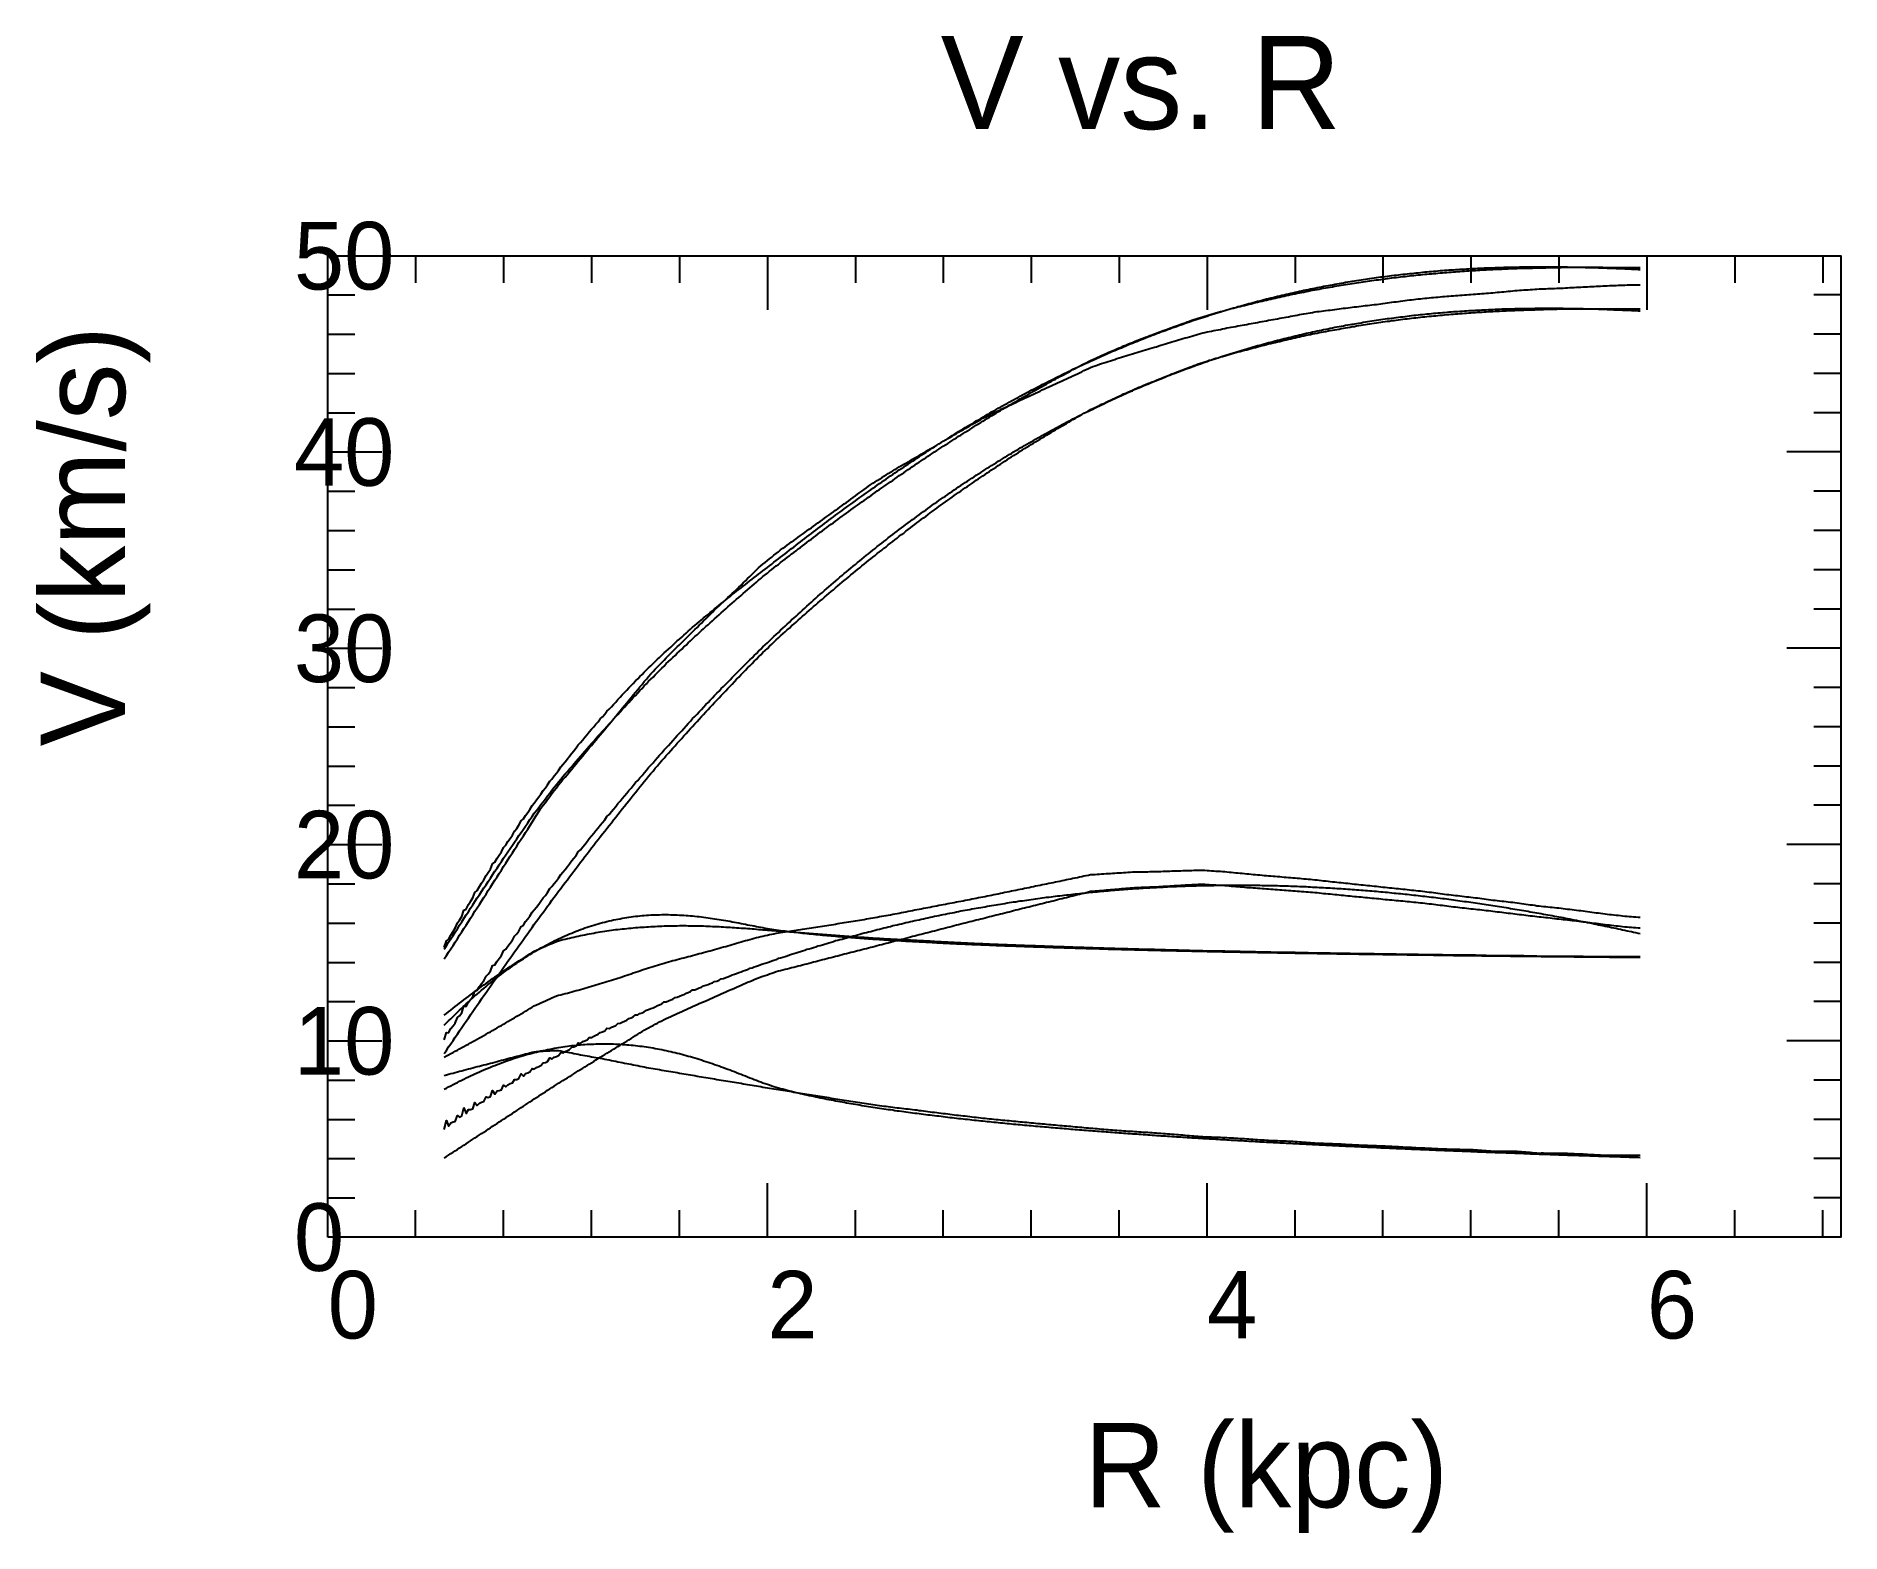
# Model space of a CAD drawing. Extents: x -35 to 179, y -35 to 142.
import ezdxf

# ---------------------------------------------------------------- set-up
doc = ezdxf.new("R2010")
doc.units = 0

msp = doc.modelspace()

# ---------------------------------------------------------------- texts
at = {"color": 0}
for s, height, p in [('V vs. R', 11, (72.6, 131.19)), ('50', 8, (-4, 112.19)), ('40', 8, (-4, 88.95)), ('30', 8, (-4, 65.71)), ('20', 8, (-4, 42.47)), ('10', 8, (-4, 19.24)), ('0', 8, (-4, -4)), ('0', 8, (0, -12)), ('2', 8, (52.07, -12)), ('4', 8, (104.14, -12)), ('6', 8, (156.22, -12)), ('R (kpc)', 10, (89.6, -32))]:
    msp.add_text(s, height=height, dxfattribs=at).set_placement(p)
msp.add_text('V (km/s)', height=10, rotation=90, dxfattribs=at).set_placement((-24, 58.09))

# ---------------------------------------------------------------- linework, layer by layer
at = {"color": 0}
for p, q in [((10.41, 116.19), (10.41, 112.99)), ((20.83, 116.19), (20.83, 112.99)), ((31.24, 116.19), (31.24, 112.99)), ((41.66, 116.19), (41.66, 112.99)), ((52.07, 116.19), (52.07, 109.79)), ((62.49, 116.19), (62.49, 112.99)), ((72.9, 116.19), (72.9, 112.99)), ((83.32, 116.19), (83.32, 112.99)), ((93.73, 116.19), (93.73, 112.99)), ((104.14, 116.19), (104.14, 109.79)), ((114.56, 116.19), (114.56, 112.99)), ((124.97, 116.19), (124.97, 112.99)), ((135.39, 116.19), (135.39, 112.99)), ((145.8, 116.19), (145.8, 112.99)), ((156.22, 116.19), (156.22, 109.79)), ((166.63, 116.19), (166.63, 112.99)), ((177.05, 116.19), (177.05, 112.99)), ((0, 111.54), (3.2, 111.54)), ((179.2, 111.54), (176, 111.54)), ((0, 106.89), (3.2, 106.89)), ((179.2, 106.89), (176, 106.89)), ((0, 102.24), (3.2, 102.24)), ((179.2, 102.24), (176, 102.24)), ((0, 97.6), (3.2, 97.6)), ((179.2, 97.6), (176, 97.6)), ((0, 92.95), (6.4, 92.95)), ((179.2, 92.95), (172.8, 92.95)), ((0, 88.3), (3.2, 88.3)), ((179.2, 88.3), (176, 88.3)), ((0, 83.65), (3.2, 83.65)), ((179.2, 83.65), (176, 83.65)), ((0, 79.01), (3.2, 79.01)), ((179.2, 79.01), (176, 79.01)), ((0, 74.36), (3.2, 74.36)), ((179.2, 74.36), (176, 74.36)), ((0, 69.71), (6.4, 69.71)), ((179.2, 69.71), (172.8, 69.71)), ((0, 65.06), (3.2, 65.06)), ((179.2, 65.06), (176, 65.06)), ((0, 60.42), (3.2, 60.42)), ((179.2, 60.42), (176, 60.42)), ((0, 55.77), (3.2, 55.77)), ((179.2, 55.77), (176, 55.77)), ((0, 51.12), (3.2, 51.12)), ((179.2, 51.12), (176, 51.12)), ((0, 46.47), (6.4, 46.47)), ((179.2, 46.47), (172.8, 46.47)), ((0, 41.83), (3.2, 41.83)), ((179.2, 41.83), (176, 41.83)), ((0, 37.18), (3.2, 37.18)), ((179.2, 37.18), (176, 37.18)), ((0, 32.53), (3.2, 32.53)), ((179.2, 32.53), (176, 32.53)), ((0, 27.88), (3.2, 27.88)), ((179.2, 27.88), (176, 27.88)), ((0, 23.24), (6.4, 23.24)), ((179.2, 23.24), (172.8, 23.24)), ((0, 18.59), (3.2, 18.59)), ((179.2, 18.59), (176, 18.59)), ((0, 13.94), (3.2, 13.94)), ((179.2, 13.94), (176, 13.94)), ((0, 9.29), (3.2, 9.29)), ((179.2, 9.29), (176, 9.29)), ((0, 4.65), (3.2, 4.65)), ((52.07, 0), (52.07, 6.4)), ((104.14, 0), (104.14, 6.4)), ((156.22, 0), (156.22, 6.4)), ((179.2, 4.65), (176, 4.65)), ((10.41, 0), (10.41, 3.2)), ((20.83, 0), (20.83, 3.2)), ((31.24, 0), (31.24, 3.2)), ((41.66, 0), (41.66, 3.2)), ((62.49, 0), (62.49, 3.2)), ((72.9, 0), (72.9, 3.2)), ((83.32, 0), (83.32, 3.2)), ((93.73, 0), (93.73, 3.2)), ((114.56, 0), (114.56, 3.2)), ((124.97, 0), (124.97, 3.2)), ((135.39, 0), (135.39, 3.2)), ((145.8, 0), (145.8, 3.2)), ((166.63, 0), (166.63, 3.2)), ((177.05, 0), (177.05, 3.2))]:
    msp.add_line(p, q, dxfattribs=at)
msp.add_lwpolyline([(0, 0), (0, 116.19), (179.2, 116.19), (179.2, 0)], close=True, dxfattribs=at)
at = {"color": 3}
for points in [[(13.8, 34.29), (14.06, 35.07), (14.32, 35.23), (14.58, 35.75), (14.84, 36.18), (15.1, 36.57), (15.36, 37.22), (15.62, 37.53), (15.88, 37.96), (16.14, 38.7), (16.4, 38.83), (16.66, 39.37), (16.92, 39.74), (17.18, 40.15), (17.44, 40.78), (17.7, 41.03), (17.96, 41.49), (18.23, 41.9), (18.49, 42.29), (18.75, 42.83), (19.01, 43.16), (19.27, 43.57), (19.53, 44.18), (19.79, 44.38), (20.05, 44.85), (20.31, 45.22), (20.57, 45.6), (20.83, 46.14), (21.09, 46.42), (21.35, 46.83), (21.61, 47.21), (21.87, 47.59), (22.13, 48.06), (22.39, 48.38), (22.65, 48.76), (22.91, 49.28), (23.17, 49.52), (23.43, 49.93), (23.69, 50.28), (23.95, 50.64), (24.21, 51.1), (24.47, 51.39), (24.73, 51.76), (24.99, 52.11), (25.26, 52.46), (25.52, 52.87), (25.78, 53.18), (26.04, 53.53), (26.3, 53.98), (26.56, 54.23), (26.82, 54.6), (27.08, 54.92), (27.34, 55.26), (27.6, 55.66), (27.86, 55.95), (28.12, 56.28), (28.38, 56.61), (28.64, 56.93), (28.9, 57.29), (29.16, 57.59), (29.42, 57.91), (29.68, 58.3), (29.94, 58.55), (30.2, 58.88), (30.46, 59.18), (30.72, 59.49), (30.98, 59.84), (31.24, 60.12), (31.5, 60.41), (31.76, 60.71), (32.02, 61.01), (32.28, 61.34), (32.55, 61.61), (32.81, 61.9), (33.07, 62.25), (33.33, 62.49), (33.59, 62.79), (33.85, 63.06), (34.11, 63.35), (34.37, 63.66), (34.63, 63.93), (34.89, 64.19), (35.15, 64.47), (35.41, 64.74), (35.67, 65.03), (35.93, 65.29), (36.19, 65.55), (36.45, 65.86), (36.71, 66.1), (36.97, 66.36), (37.23, 66.61), (37.49, 66.87), (37.75, 67.15), (38.01, 67.4), (38.27, 67.64), (38.53, 67.9), (38.79, 68.15), (39.05, 68.41), (39.31, 68.64), (39.57, 68.89), (39.84, 69.16), (40.1, 69.39), (40.36, 69.62), (40.62, 69.86), (40.88, 70.1), (41.14, 70.35), (41.4, 70.59), (41.66, 70.81), (41.92, 71.04), (42.18, 71.27), (42.44, 71.51), (42.7, 71.73), (42.96, 71.96), (43.22, 72.2), (43.48, 72.42), (43.74, 72.63), (44, 72.85), (44.26, 73.07), (44.52, 73.3), (44.78, 73.53), (45.04, 73.73), (45.3, 73.94), (45.56, 74.16), (45.82, 74.38), (46.08, 74.58), (46.34, 74.8), (46.6, 75.02), (46.87, 75.23), (47.13, 75.43), (47.39, 75.64), (47.65, 75.85), (47.91, 76.06), (48.17, 76.27), (48.43, 76.46), (48.69, 76.66), (48.95, 76.87), (49.21, 77.07), (49.47, 77.27), (49.73, 77.48), (49.99, 77.69), (50.25, 77.89), (50.51, 78.08), (50.77, 78.28), (51.03, 78.49), (51.29, 78.69), (51.55, 78.9), (51.81, 79.08), (52.07, 79.29), (52.33, 79.49), (52.59, 79.69), (52.85, 79.89), (53.11, 80.09), (53.37, 80.3), (53.63, 80.51), (53.89, 80.7), (54.16, 80.9), (54.42, 81.1), (54.68, 81.31), (54.94, 81.52), (55.2, 81.7), (55.46, 81.91), (55.72, 82.11), (55.98, 82.31), (56.24, 82.51), (56.5, 82.71), (56.76, 82.91), (57.02, 83.11), (57.28, 83.3), (57.54, 83.5), (57.8, 83.7), (58.06, 83.89), (58.32, 84.11), (58.58, 84.29), (58.84, 84.48), (59.1, 84.68), (59.36, 84.87), (59.62, 85.07), (59.88, 85.26), (60.14, 85.46), (60.4, 85.66), (60.66, 85.84), (60.92, 86.03), (61.18, 86.23), (61.45, 86.41), (61.71, 86.62), (61.97, 86.79), (62.23, 86.98), (62.49, 87.18), (62.75, 87.36), (63.01, 87.55), (63.27, 87.73), (63.53, 87.92), (63.79, 88.12), (64.05, 88.29), (64.31, 88.48), (64.57, 88.66), (64.83, 88.84), (65.09, 89.04), (65.35, 89.21), (65.61, 89.39), (65.87, 89.58), (66.13, 89.75), (66.39, 89.93), (66.65, 90.11), (66.91, 90.29), (67.17, 90.48), (67.43, 90.64), (67.69, 90.82), (67.95, 91), (68.21, 91.17), (68.48, 91.37), (68.74, 91.52), (69, 91.7), (69.26, 91.88), (69.52, 92.04), (69.78, 92.22), (70.04, 92.39), (70.3, 92.56), (70.56, 92.74), (70.82, 92.9), (71.08, 93.07), (71.34, 93.24), (71.6, 93.4), (71.86, 93.58), (72.12, 93.74), (72.38, 93.9), (72.64, 94.07), (72.9, 94.23), (73.16, 94.39), (73.42, 94.56), (73.68, 94.72), (73.94, 94.89), (74.2, 95.04), (74.46, 95.2), (74.72, 95.37), (74.98, 95.52), (75.24, 95.69), (75.5, 95.84), (75.77, 95.99), (76.03, 96.16), (76.29, 96.3), (76.55, 96.46), (76.81, 96.62), (77.07, 96.77), (77.33, 96.93), (77.59, 97.07), (77.85, 97.23), (78.11, 97.38), (78.37, 97.52), (78.63, 97.69), (78.89, 97.83), (79.15, 97.97), (79.41, 98.13), (79.67, 98.27), (79.93, 98.42), (80.19, 98.56), (80.45, 98.7), (80.71, 98.86), (80.97, 98.99), (81.23, 99.14), (81.49, 99.28), (81.75, 99.42), (82.01, 99.57), (82.27, 99.7), (82.53, 99.84), (82.79, 99.99), (83.06, 100.11), (83.32, 100.26), (83.58, 100.39), (83.84, 100.52), (84.1, 100.67), (84.36, 100.8), (84.62, 100.93), (84.88, 101.07), (85.14, 101.19), (85.4, 101.34), (85.66, 101.46), (85.92, 101.59), (86.18, 101.73), (86.44, 101.85), (86.7, 101.98), (86.96, 102.11), (87.22, 102.23), (87.48, 102.37), (87.74, 102.49), (88, 102.61), (88.26, 102.74), (88.52, 102.86), (88.78, 102.99), (89.04, 103.11), (89.3, 103.23), (89.56, 103.35), (89.82, 103.47), (90.09, 103.59), (90.35, 103.71), (90.61, 103.82), (90.87, 103.95), (91.13, 104.06), (91.39, 104.18), (91.65, 104.3), (91.91, 104.4), (92.17, 104.53), (92.43, 104.64), (92.69, 104.75), (92.95, 104.87), (93.21, 104.97), (93.47, 105.08), (93.73, 105.19), (93.99, 105.3), (94.25, 105.42), (94.51, 105.52), (94.77, 105.63), (95.03, 105.74), (95.29, 105.84), (95.55, 105.96), (95.81, 106.05), (96.07, 106.16), (96.33, 106.26), (96.59, 106.36), (96.85, 106.46), (97.11, 106.57), (97.38, 106.66), (97.64, 106.77), (97.9, 106.86), (98.16, 106.96), (98.42, 107.06), (98.68, 107.16), (98.94, 107.26), (99.2, 107.35), (99.46, 107.45), (99.72, 107.55), (99.98, 107.63), (100.24, 107.73), (100.5, 107.82), (100.76, 107.91), (101.02, 108.01), (101.28, 108.09), (101.54, 108.19), (101.8, 108.28), (102.06, 108.36), (102.32, 108.46), (102.58, 108.54), (102.84, 108.63), (103.1, 108.72), (103.36, 108.8), (103.62, 108.88), (103.88, 108.97), (104.14, 109.05), (104.4, 109.14), (104.67, 109.21), (104.93, 109.3), (105.19, 109.38), (105.45, 109.46), (105.71, 109.55), (105.97, 109.62), (106.23, 109.7), (106.49, 109.78), (106.75, 109.85), (107.01, 109.93), (107.27, 110), (107.53, 110.07), (107.79, 110.16), (108.05, 110.22), (108.31, 110.3), (108.57, 110.37), (108.83, 110.44), (109.09, 110.52), (109.35, 110.58), (109.61, 110.66), (109.87, 110.73), (110.13, 110.79), (110.39, 110.86), (110.65, 110.93), (110.91, 110.99), (111.17, 111.07), (111.43, 111.13), (111.7, 111.19), (111.96, 111.26), (112.22, 111.32), (112.48, 111.39), (112.74, 111.45), (113, 111.51), (113.26, 111.57), (113.52, 111.63), (113.78, 111.69), (114.04, 111.75), (114.3, 111.8), (114.56, 111.87), (114.82, 111.92), (115.08, 111.98), (115.34, 112.04), (115.6, 112.09), (115.86, 112.15), (116.12, 112.2), (116.38, 112.26), (116.64, 112.31), (116.9, 112.36), (117.16, 112.41), (117.42, 112.46), (117.68, 112.51), (117.94, 112.57), (118.2, 112.61), (118.46, 112.66), (118.72, 112.71), (118.99, 112.76), (119.25, 112.81), (119.51, 112.85), (119.77, 112.9), (120.03, 112.95), (120.29, 112.99), (120.55, 113.04), (120.81, 113.08), (121.07, 113.12), (121.33, 113.17), (121.59, 113.21), (121.85, 113.25), (122.11, 113.29), (122.37, 113.33), (122.63, 113.37), (122.89, 113.41), (123.15, 113.45), (123.41, 113.49), (123.67, 113.52), (123.93, 113.56), (124.19, 113.6), (124.45, 113.63), (124.71, 113.67), (124.97, 113.7), (125.23, 113.74), (125.49, 113.77), (125.75, 113.8), (126.01, 113.84), (126.28, 113.87), (126.54, 113.9), (126.8, 113.93), (127.06, 113.96), (127.32, 113.99), (127.58, 114.02), (127.84, 114.05), (128.1, 114.08), (128.36, 114.1), (128.62, 114.13), (128.88, 114.16), (129.14, 114.18), (129.4, 114.21), (129.66, 114.23), (129.92, 114.26), (130.18, 114.28), (130.44, 114.31), (130.7, 114.33), (130.96, 114.35), (131.22, 114.37), (131.48, 114.4), (131.74, 114.42), (132, 114.44), (132.26, 114.46), (132.52, 114.48), (132.78, 114.5), (133.04, 114.51), (133.31, 114.53), (133.57, 114.55), (133.83, 114.57), (134.09, 114.58), (134.35, 114.6), (134.61, 114.61), (134.87, 114.63), (135.13, 114.64), (135.39, 114.66), (135.65, 114.67), (135.91, 114.68), (136.17, 114.7), (136.43, 114.71), (136.69, 114.72), (136.95, 114.74), (137.21, 114.74), (137.47, 114.76), (137.73, 114.77), (137.99, 114.77), (138.25, 114.79), (138.51, 114.79), (138.77, 114.8), (139.03, 114.81), (139.29, 114.82), (139.55, 114.83), (139.81, 114.83), (140.07, 114.84), (140.33, 114.84), (140.6, 114.85), (140.86, 114.85), (141.12, 114.86), (141.38, 114.86), (141.64, 114.87), (141.9, 114.87), (142.16, 114.87), (142.42, 114.87), (142.68, 114.87), (142.94, 114.88), (143.2, 114.88), (143.46, 114.88), (143.72, 114.88), (143.98, 114.88), (144.24, 114.88), (144.5, 114.88), (144.76, 114.88), (145.02, 114.88), (145.28, 114.87), (145.54, 114.87), (145.8, 114.87), (146.06, 114.87), (146.32, 114.87), (146.58, 114.86), (146.84, 114.86), (147.1, 114.85), (147.36, 114.85), (147.62, 114.84), (147.89, 114.84), (148.15, 114.83), (148.41, 114.83), (148.67, 114.82), (148.93, 114.81), (149.19, 114.81), (149.45, 114.8), (149.71, 114.79), (149.97, 114.78), (150.23, 114.78), (150.49, 114.77), (150.75, 114.76), (151.01, 114.75), (151.27, 114.74), (151.53, 114.73), (151.79, 114.72), (152.05, 114.71), (152.31, 114.7), (152.57, 114.69), (152.83, 114.68), (153.09, 114.67), (153.35, 114.66), (153.61, 114.65), (153.87, 114.64), (154.13, 114.62), (154.39, 114.61), (154.65, 114.6), (154.92, 114.59), (155.18, 114.57), (155.44, 114.56)], [(13.8, 23.37), (14.06, 24.24), (14.32, 24.19), (14.58, 24.68), (14.84, 25.03), (15.1, 25.34), (15.36, 26.02), (15.62, 26.2), (15.88, 26.56), (16.14, 27.37), (16.4, 27.3), (16.66, 27.83), (16.92, 28.12), (17.18, 28.46), (17.44, 29.12), (17.7, 29.25), (17.96, 29.66), (18.23, 30.02), (18.49, 30.35), (18.75, 30.89), (19.01, 31.14), (19.27, 31.5), (19.53, 32.14), (19.79, 32.23), (20.05, 32.68), (20.31, 32.99), (20.57, 33.33), (20.83, 33.88), (21.09, 34.09), (21.35, 34.46), (21.61, 34.81), (21.87, 35.15), (22.13, 35.62), (22.39, 35.89), (22.65, 36.24), (22.91, 36.78), (23.17, 36.95), (23.43, 37.35), (23.69, 37.67), (23.95, 38.01), (24.21, 38.48), (24.47, 38.73), (24.73, 39.08), (24.99, 39.42), (25.26, 39.76), (25.52, 40.17), (25.78, 40.46), (26.04, 40.8), (26.3, 41.27), (26.56, 41.49), (26.82, 41.86), (27.08, 42.17), (27.34, 42.5), (27.6, 42.92), (27.86, 43.2), (28.12, 43.53), (28.38, 43.86), (28.64, 44.19), (28.9, 44.57), (29.16, 44.86), (29.42, 45.19), (29.68, 45.61), (29.94, 45.85), (30.2, 46.19), (30.46, 46.5), (30.72, 46.83), (30.98, 47.21), (31.24, 47.5), (31.5, 47.81), (31.76, 48.13), (32.02, 48.45), (32.28, 48.79), (32.55, 49.09), (32.81, 49.4), (33.07, 49.78), (33.33, 50.05), (33.59, 50.37), (33.85, 50.67), (34.11, 50.98), (34.37, 51.33), (34.63, 51.62), (34.89, 51.92), (35.15, 52.23), (35.41, 52.54), (35.67, 52.86), (35.93, 53.15), (36.19, 53.45), (36.45, 53.81), (36.71, 54.07), (36.97, 54.37), (37.23, 54.67), (37.49, 54.97), (37.75, 55.3), (38.01, 55.59), (38.27, 55.87), (38.53, 56.16), (38.79, 56.46), (39.05, 56.77), (39.31, 57.05), (39.57, 57.34), (39.84, 57.67), (40.1, 57.94), (40.36, 58.22), (40.62, 58.51), (40.88, 58.8), (41.14, 59.11), (41.4, 59.39), (41.66, 59.66), (41.92, 59.94), (42.18, 60.23), (42.44, 60.52), (42.7, 60.79), (42.96, 61.08), (43.22, 61.38), (43.48, 61.65), (43.74, 61.92), (44, 62.19), (44.26, 62.47), (44.52, 62.76), (44.78, 63.04), (45.04, 63.3), (45.3, 63.57), (45.56, 63.85), (45.82, 64.12), (46.08, 64.38), (46.34, 64.65), (46.6, 64.94), (46.87, 65.2), (47.13, 65.46), (47.39, 65.72), (47.65, 65.99), (47.91, 66.26), (48.17, 66.53), (48.43, 66.78), (48.69, 67.04), (48.95, 67.31), (49.21, 67.56), (49.47, 67.82), (49.73, 68.08), (49.99, 68.35), (50.25, 68.6), (50.51, 68.85), (50.77, 69.1), (51.03, 69.36), (51.29, 69.61), (51.55, 69.88), (51.81, 70.11), (52.07, 70.36), (52.33, 70.61), (52.59, 70.86), (52.85, 71.1), (53.11, 71.35), (53.37, 71.6), (53.63, 71.85), (53.89, 72.08), (54.16, 72.33), (54.42, 72.57), (54.68, 72.81), (54.94, 73.07), (55.2, 73.29), (55.46, 73.53), (55.72, 73.77), (55.98, 74), (56.24, 74.24), (56.5, 74.47), (56.76, 74.71), (57.02, 74.95), (57.28, 75.17), (57.54, 75.4), (57.8, 75.64), (58.06, 75.87), (58.32, 76.11), (58.58, 76.32), (58.84, 76.55), (59.1, 76.78), (59.36, 77), (59.62, 77.23), (59.88, 77.45), (60.14, 77.67), (60.4, 77.91), (60.66, 78.12), (60.92, 78.34), (61.18, 78.56), (61.45, 78.77), (61.71, 79.01), (61.97, 79.21), (62.23, 79.43), (62.49, 79.65), (62.75, 79.85), (63.01, 80.07), (63.27, 80.28), (63.53, 80.49), (63.79, 80.72), (64.05, 80.91), (64.31, 81.12), (64.57, 81.34), (64.83, 81.54), (65.09, 81.76), (65.35, 81.95), (65.61, 82.16), (65.87, 82.37), (66.13, 82.56), (66.39, 82.77), (66.65, 82.97), (66.91, 83.17), (67.17, 83.38), (67.43, 83.57), (67.69, 83.77), (67.95, 83.97), (68.21, 84.16), (68.48, 84.38), (68.74, 84.55), (69, 84.75), (69.26, 84.95), (69.52, 85.13), (69.78, 85.33), (70.04, 85.52), (70.3, 85.7), (70.56, 85.91), (70.82, 86.08), (71.08, 86.27), (71.34, 86.46), (71.6, 86.64), (71.86, 86.85), (72.12, 87.01), (72.38, 87.2), (72.64, 87.39), (72.9, 87.56), (73.16, 87.74), (73.42, 87.93), (73.68, 88.1), (73.94, 88.29), (74.2, 88.46), (74.46, 88.64), (74.72, 88.82), (74.98, 88.98), (75.24, 89.18), (75.5, 89.34), (75.77, 89.51), (76.03, 89.69), (76.29, 89.85), (76.55, 90.02), (76.81, 90.19), (77.07, 90.36), (77.33, 90.54), (77.59, 90.69), (77.85, 90.86), (78.11, 91.03), (78.37, 91.19), (78.63, 91.37), (78.89, 91.52), (79.15, 91.68), (79.41, 91.85), (79.67, 92), (79.93, 92.16), (80.19, 92.33), (80.45, 92.48), (80.71, 92.65), (80.97, 92.79), (81.23, 92.95), (81.49, 93.11), (81.75, 93.26), (82.01, 93.43), (82.27, 93.57), (82.53, 93.72), (82.79, 93.88), (83.06, 94.02), (83.32, 94.17), (83.58, 94.32), (83.84, 94.46), (84.1, 94.63), (84.36, 94.76), (84.62, 94.91), (84.88, 95.06), (85.14, 95.19), (85.4, 95.35), (85.66, 95.48), (85.92, 95.63), (86.18, 95.77), (86.44, 95.9), (86.7, 96.05), (86.96, 96.19), (87.22, 96.32), (87.48, 96.47), (87.74, 96.59), (88, 96.73), (88.26, 96.87), (88.52, 97), (88.78, 97.15), (89.04, 97.27), (89.3, 97.4), (89.56, 97.54), (89.82, 97.66), (90.09, 97.79), (90.35, 97.92), (90.61, 98.04), (90.87, 98.18), (91.13, 98.3), (91.39, 98.43), (91.65, 98.55), (91.91, 98.67), (92.17, 98.81), (92.43, 98.92), (92.69, 99.04), (92.95, 99.17), (93.21, 99.28), (93.47, 99.4), (93.73, 99.52), (93.99, 99.63), (94.25, 99.76), (94.51, 99.87), (94.77, 99.99), (95.03, 100.11), (95.29, 100.21), (95.55, 100.34), (95.81, 100.45), (96.07, 100.56), (96.33, 100.67), (96.59, 100.78), (96.85, 100.89), (97.11, 101), (97.38, 101.1), (97.64, 101.22), (97.9, 101.32), (98.16, 101.43), (98.42, 101.54), (98.68, 101.63), (98.94, 101.75), (99.2, 101.85), (99.46, 101.95), (99.72, 102.05), (99.98, 102.15), (100.24, 102.25), (100.5, 102.35), (100.76, 102.45), (101.02, 102.55), (101.28, 102.64), (101.54, 102.74), (101.8, 102.84), (102.06, 102.93), (102.32, 103.04), (102.58, 103.12), (102.84, 103.22), (103.1, 103.31), (103.36, 103.4), (103.62, 103.49), (103.88, 103.58), (104.14, 103.67), (104.4, 103.77), (104.67, 103.85), (104.93, 103.94), (105.19, 104.02), (105.45, 104.1), (105.71, 104.2), (105.97, 104.28), (106.23, 104.36), (106.49, 104.45), (106.75, 104.53), (107.01, 104.61), (107.27, 104.69), (107.53, 104.77), (107.79, 104.86), (108.05, 104.93), (108.31, 105.01), (108.57, 105.09), (108.83, 105.16), (109.09, 105.25), (109.35, 105.32), (109.61, 105.39), (109.87, 105.47), (110.13, 105.54), (110.39, 105.61), (110.65, 105.69), (110.91, 105.75), (111.17, 105.83), (111.43, 105.9), (111.7, 105.97), (111.96, 106.04), (112.22, 106.1), (112.48, 106.18), (112.74, 106.24), (113, 106.31), (113.26, 106.37), (113.52, 106.43), (113.78, 106.5), (114.04, 106.56), (114.3, 106.62), (114.56, 106.69), (114.82, 106.75), (115.08, 106.81), (115.34, 106.87), (115.6, 106.93), (115.86, 107), (116.12, 107.05), (116.38, 107.11), (116.64, 107.17), (116.9, 107.22), (117.16, 107.28), (117.42, 107.33), (117.68, 107.38), (117.94, 107.44), (118.2, 107.49), (118.46, 107.55), (118.72, 107.6), (118.99, 107.65), (119.25, 107.71), (119.51, 107.75), (119.77, 107.8), (120.03, 107.85), (120.29, 107.9), (120.55, 107.95), (120.81, 107.99), (121.07, 108.04), (121.33, 108.09), (121.59, 108.13), (121.85, 108.17), (122.11, 108.22), (122.37, 108.26), (122.63, 108.31), (122.89, 108.35), (123.15, 108.39), (123.41, 108.43), (123.67, 108.47), (123.93, 108.51), (124.19, 108.55), (124.45, 108.58), (124.71, 108.63), (124.97, 108.66), (125.23, 108.7), (125.49, 108.74), (125.75, 108.77), (126.01, 108.81), (126.28, 108.84), (126.54, 108.88), (126.8, 108.91), (127.06, 108.94), (127.32, 108.97), (127.58, 109.01), (127.84, 109.03), (128.1, 109.07), (128.36, 109.1), (128.62, 109.13), (128.88, 109.16), (129.14, 109.18), (129.4, 109.22), (129.66, 109.24), (129.92, 109.27), (130.18, 109.29), (130.44, 109.32), (130.7, 109.34), (130.96, 109.37), (131.22, 109.39), (131.48, 109.42), (131.74, 109.44), (132, 109.46), (132.26, 109.48), (132.52, 109.5), (132.78, 109.53), (133.04, 109.55), (133.31, 109.57), (133.57, 109.59), (133.83, 109.6), (134.09, 109.62), (134.35, 109.64), (134.61, 109.65), (134.87, 109.68), (135.13, 109.69), (135.39, 109.71), (135.65, 109.72), (135.91, 109.73), (136.17, 109.75), (136.43, 109.76), (136.69, 109.78), (136.95, 109.79), (137.21, 109.8), (137.47, 109.81), (137.73, 109.83), (137.99, 109.83), (138.25, 109.85), (138.51, 109.86), (138.77, 109.87), (139.03, 109.88), (139.29, 109.88), (139.55, 109.89), (139.81, 109.9), (140.07, 109.91), (140.33, 109.91), (140.6, 109.92), (140.86, 109.93), (141.12, 109.93), (141.38, 109.94), (141.64, 109.94), (141.9, 109.95), (142.16, 109.95), (142.42, 109.95), (142.68, 109.95), (142.94, 109.96), (143.2, 109.96), (143.46, 109.96), (143.72, 109.96), (143.98, 109.96), (144.24, 109.97), (144.5, 109.97), (144.76, 109.96), (145.02, 109.97), (145.28, 109.96), (145.54, 109.96), (145.8, 109.96), (146.06, 109.96), (146.32, 109.96), (146.58, 109.95), (146.84, 109.95), (147.1, 109.95), (147.36, 109.94), (147.62, 109.94), (147.89, 109.93), (148.15, 109.93), (148.41, 109.92), (148.67, 109.92), (148.93, 109.91), (149.19, 109.91), (149.45, 109.9), (149.71, 109.89), (149.97, 109.88), (150.23, 109.88), (150.49, 109.87), (150.75, 109.86), (151.01, 109.85), (151.27, 109.84), (151.53, 109.83), (151.79, 109.83), (152.05, 109.81), (152.31, 109.8), (152.57, 109.79), (152.83, 109.78), (153.09, 109.77), (153.35, 109.76), (153.61, 109.75), (153.87, 109.74), (154.13, 109.73), (154.39, 109.72), (154.65, 109.7), (154.92, 109.69), (155.18, 109.68), (155.44, 109.67)], [(13.8, 25.08), (14.06, 25.35), (14.32, 25.61), (14.58, 25.86), (14.84, 26.12), (15.1, 26.37), (15.36, 26.62), (15.62, 26.87), (15.88, 27.12), (16.14, 27.36), (16.4, 27.61), (16.66, 27.84), (16.92, 28.08), (17.18, 28.32), (17.44, 28.55), (17.7, 28.78), (17.96, 29.01), (18.23, 29.23), (18.49, 29.45), (18.75, 29.67), (19.01, 29.89), (19.27, 30.1), (19.53, 30.31), (19.79, 30.52), (20.05, 30.72), (20.31, 30.93), (20.57, 31.12), (20.83, 31.32), (21.09, 31.52), (21.35, 31.71), (21.61, 31.89), (21.87, 32.08), (22.13, 32.26), (22.39, 32.44), (22.65, 32.62), (22.91, 32.79), (23.17, 32.96), (23.43, 33.13), (23.69, 33.3), (23.95, 33.46), (24.21, 33.62), (24.47, 33.78), (24.73, 33.93), (24.99, 34.08), (25.26, 34.23), (25.52, 34.37), (25.78, 34.52), (26.04, 34.66), (26.3, 34.79), (26.56, 34.93), (26.82, 35.06), (27.08, 35.19), (27.34, 35.31), (27.6, 35.43), (27.86, 35.55), (28.12, 35.67), (28.38, 35.78), (28.64, 35.9), (28.9, 36), (29.16, 36.11), (29.42, 36.21), (29.68, 36.31), (29.94, 36.41), (30.2, 36.51), (30.46, 36.6), (30.72, 36.69), (30.98, 36.77), (31.24, 36.86), (31.5, 36.94), (31.76, 37.02), (32.02, 37.09), (32.28, 37.17), (32.55, 37.24), (32.81, 37.3), (33.07, 37.37), (33.33, 37.43), (33.59, 37.49), (33.85, 37.55), (34.11, 37.6), (34.37, 37.65), (34.63, 37.7), (34.89, 37.75), (35.15, 37.79), (35.41, 37.84), (35.67, 37.88), (35.93, 37.91), (36.19, 37.95), (36.45, 37.98), (36.71, 38.01), (36.97, 38.04), (37.23, 38.06), (37.49, 38.08), (37.75, 38.1), (38.01, 38.12), (38.27, 38.14), (38.53, 38.15), (38.79, 38.16), (39.05, 38.17), (39.31, 38.17), (39.57, 38.18), (39.84, 38.18), (40.1, 38.18), (40.36, 38.18), (40.62, 38.17), (40.88, 38.17), (41.14, 38.16), (41.4, 38.15), (41.66, 38.13), (41.92, 38.12), (42.18, 38.1), (42.44, 38.09), (42.7, 38.07), (42.96, 38.04), (43.22, 38.02), (43.48, 37.99), (43.74, 37.97), (44, 37.94), (44.26, 37.91), (44.52, 37.88), (44.78, 37.84), (45.04, 37.81), (45.3, 37.77), (45.56, 37.73), (45.82, 37.69), (46.08, 37.65), (46.34, 37.61), (46.6, 37.57), (46.87, 37.52), (47.13, 37.48), (47.39, 37.43), (47.65, 37.39), (47.91, 37.34), (48.17, 37.29), (48.43, 37.24), (48.69, 37.19), (48.95, 37.14), (49.21, 37.09), (49.47, 37.04), (49.73, 36.99), (49.99, 36.94), (50.25, 36.89), (50.51, 36.84), (50.77, 36.79), (51.03, 36.74), (51.29, 36.69), (51.55, 36.64), (51.81, 36.59), (52.07, 36.55), (52.33, 36.51), (52.59, 36.47), (52.85, 36.43), (53.11, 36.39), (53.37, 36.35), (53.63, 36.31), (53.89, 36.28), (54.16, 36.25), (54.42, 36.21), (54.68, 36.18), (54.94, 36.15), (55.2, 36.12), (55.46, 36.09), (55.72, 36.06), (55.98, 36.03), (56.24, 36), (56.5, 35.97), (56.76, 35.94), (57.02, 35.92), (57.28, 35.89), (57.54, 35.86), (57.8, 35.84), (58.06, 35.81), (58.32, 35.79), (58.58, 35.76), (58.84, 35.74), (59.1, 35.72), (59.36, 35.69), (59.62, 35.67), (59.88, 35.65), (60.14, 35.63), (60.4, 35.6), (60.66, 35.58), (60.92, 35.56), (61.18, 35.54), (61.45, 35.52), (61.71, 35.5), (61.97, 35.48), (62.23, 35.46), (62.49, 35.44), (62.75, 35.42), (63.01, 35.4), (63.27, 35.38), (63.53, 35.36), (63.79, 35.35), (64.05, 35.33), (64.31, 35.31), (64.57, 35.29), (64.83, 35.28), (65.09, 35.26), (65.35, 35.24), (65.61, 35.22), (65.87, 35.21), (66.13, 35.19), (66.39, 35.17), (66.65, 35.16), (66.91, 35.14), (67.17, 35.13), (67.43, 35.11), (67.69, 35.1), (67.95, 35.08), (68.21, 35.06), (68.48, 35.05), (68.74, 35.04), (69, 35.02), (69.26, 35.01), (69.52, 34.99), (69.78, 34.98), (70.04, 34.96), (70.3, 34.95), (70.56, 34.94), (70.82, 34.92), (71.08, 34.91), (71.34, 34.9), (71.6, 34.88), (71.86, 34.87), (72.12, 34.86), (72.38, 34.84), (72.64, 34.83), (72.9, 34.82), (73.16, 34.8), (73.42, 34.79), (73.68, 34.78), (73.94, 34.77), (74.2, 34.76), (74.46, 34.74), (74.72, 34.73), (74.98, 34.72), (75.24, 34.71), (75.5, 34.7), (75.77, 34.69), (76.03, 34.67), (76.29, 34.66), (76.55, 34.65), (76.81, 34.64), (77.07, 34.63), (77.33, 34.62), (77.59, 34.61), (77.85, 34.6), (78.11, 34.59), (78.37, 34.58), (78.63, 34.57), (78.89, 34.56), (79.15, 34.54), (79.41, 34.53), (79.67, 34.52), (79.93, 34.51), (80.19, 34.5), (80.45, 34.49), (80.71, 34.48), (80.97, 34.48), (81.23, 34.47), (81.49, 34.46), (81.75, 34.45), (82.01, 34.44), (82.27, 34.43), (82.53, 34.42), (82.79, 34.41), (83.06, 34.4), (83.32, 34.39), (83.58, 34.38), (83.84, 34.37), (84.1, 34.36), (84.36, 34.36), (84.62, 34.35), (84.88, 34.34), (85.14, 34.33), (85.4, 34.32), (85.66, 34.31), (85.92, 34.3), (86.18, 34.3), (86.44, 34.29), (86.7, 34.28), (86.96, 34.27), (87.22, 34.26), (87.48, 34.25), (87.74, 34.25), (88, 34.24), (88.26, 34.23), (88.52, 34.22), (88.78, 34.21), (89.04, 34.21), (89.3, 34.2), (89.56, 34.19), (89.82, 34.18), (90.09, 34.18), (90.35, 34.17), (90.61, 34.16), (90.87, 34.15), (91.13, 34.15), (91.39, 34.14), (91.65, 34.13), (91.91, 34.12), (92.17, 34.12), (92.43, 34.11), (92.69, 34.1), (92.95, 34.1), (93.21, 34.09), (93.47, 34.08), (93.73, 34.08), (93.99, 34.07), (94.25, 34.06), (94.51, 34.06), (94.77, 34.05), (95.03, 34.04), (95.29, 34.04), (95.55, 34.03), (95.81, 34.02), (96.07, 34.02), (96.33, 34.01), (96.59, 34), (96.85, 34), (97.11, 33.99), (97.38, 33.98), (97.64, 33.98), (97.9, 33.97), (98.16, 33.96), (98.42, 33.96), (98.68, 33.95), (98.94, 33.95), (99.2, 33.94), (99.46, 33.93), (99.72, 33.93), (99.98, 33.92), (100.24, 33.92), (100.5, 33.91), (100.76, 33.9), (101.02, 33.9), (101.28, 33.89), (101.54, 33.89), (101.8, 33.88), (102.06, 33.88), (102.32, 33.87), (102.58, 33.86), (102.84, 33.86), (103.1, 33.85), (103.36, 33.85), (103.62, 33.84), (103.88, 33.84), (104.14, 33.83), (104.4, 33.83), (104.67, 33.82), (104.93, 33.81), (105.19, 33.81), (105.45, 33.8), (105.71, 33.8), (105.97, 33.79), (106.23, 33.79), (106.49, 33.78), (106.75, 33.78), (107.01, 33.77), (107.27, 33.77), (107.53, 33.76), (107.79, 33.76), (108.05, 33.75), (108.31, 33.75), (108.57, 33.74), (108.83, 33.74), (109.09, 33.73), (109.35, 33.73), (109.61, 33.72), (109.87, 33.72), (110.13, 33.71), (110.39, 33.71), (110.65, 33.7), (110.91, 33.7), (111.17, 33.69), (111.43, 33.69), (111.7, 33.68), (111.96, 33.68), (112.22, 33.68), (112.48, 33.67), (112.74, 33.67), (113, 33.66), (113.26, 33.66), (113.52, 33.65), (113.78, 33.65), (114.04, 33.64), (114.3, 33.64), (114.56, 33.63), (114.82, 33.63), (115.08, 33.63), (115.34, 33.62), (115.6, 33.62), (115.86, 33.61), (116.12, 33.61), (116.38, 33.6), (116.64, 33.6), (116.9, 33.6), (117.16, 33.59), (117.42, 33.59), (117.68, 33.58), (117.94, 33.58), (118.2, 33.57), (118.46, 33.57), (118.72, 33.57), (118.99, 33.56), (119.25, 33.56), (119.51, 33.55), (119.77, 33.55), (120.03, 33.55), (120.29, 33.54), (120.55, 33.54), (120.81, 33.53), (121.07, 33.53), (121.33, 33.53), (121.59, 33.52), (121.85, 33.52), (122.11, 33.51), (122.37, 33.51), (122.63, 33.51), (122.89, 33.5), (123.15, 33.5), (123.41, 33.5), (123.67, 33.49), (123.93, 33.49), (124.19, 33.48), (124.45, 33.48), (124.71, 33.48), (124.97, 33.47), (125.23, 33.47), (125.49, 33.47), (125.75, 33.46), (126.01, 33.46), (126.28, 33.46), (126.54, 33.45), (126.8, 33.45), (127.06, 33.44), (127.32, 33.44), (127.58, 33.44), (127.84, 33.43), (128.1, 33.43), (128.36, 33.43), (128.62, 33.42), (128.88, 33.42), (129.14, 33.42), (129.4, 33.41), (129.66, 33.41), (129.92, 33.41), (130.18, 33.4), (130.44, 33.4), (130.7, 33.4), (130.96, 33.39), (131.22, 33.39), (131.48, 33.39), (131.74, 33.38), (132, 33.38), (132.26, 33.38), (132.52, 33.37), (132.78, 33.37), (133.04, 33.37), (133.31, 33.36), (133.57, 33.36), (133.83, 33.36), (134.09, 33.35), (134.35, 33.35), (134.61, 33.35), (134.87, 33.34), (135.13, 33.34), (135.39, 33.34), (135.65, 33.34), (135.91, 33.33), (136.17, 33.33), (136.43, 33.33), (136.69, 33.32), (136.95, 33.32), (137.21, 33.32), (137.47, 33.31), (137.73, 33.31), (137.99, 33.31), (138.25, 33.3), (138.51, 33.3), (138.77, 33.3), (139.03, 33.3), (139.29, 33.29), (139.55, 33.29), (139.81, 33.29), (140.07, 33.28), (140.33, 33.28), (140.6, 33.28), (140.86, 33.28), (141.12, 33.27), (141.38, 33.27), (141.64, 33.27), (141.9, 33.26), (142.16, 33.26), (142.42, 33.26), (142.68, 33.26), (142.94, 33.25), (143.2, 33.25), (143.46, 33.25), (143.72, 33.24), (143.98, 33.24), (144.24, 33.24), (144.5, 33.24), (144.76, 33.23), (145.02, 33.23), (145.28, 33.23), (145.54, 33.23), (145.8, 33.22), (146.06, 33.22), (146.32, 33.22), (146.58, 33.22), (146.84, 33.21), (147.1, 33.21), (147.36, 33.21), (147.62, 33.2), (147.89, 33.2), (148.15, 33.2), (148.41, 33.2), (148.67, 33.19), (148.93, 33.19), (149.19, 33.19), (149.45, 33.19), (149.71, 33.18), (149.97, 33.18), (150.23, 33.18), (150.49, 33.18), (150.75, 33.17), (151.01, 33.17), (151.27, 33.17), (151.53, 33.17), (151.79, 33.16), (152.05, 33.16), (152.31, 33.16), (152.57, 33.16), (152.83, 33.15), (153.09, 33.15), (153.35, 33.15), (153.61, 33.15), (153.87, 33.15), (154.13, 33.14), (154.39, 33.14), (154.65, 33.14), (154.92, 33.14), (155.18, 33.13), (155.44, 33.13)]]:
    msp.add_lwpolyline(points, dxfattribs=at)
at = {"color": 4}
for points in [[(13.8, 34.09), (14.06, 34.48), (14.32, 34.91), (14.58, 35.3), (14.84, 35.71), (15.1, 36.12), (15.36, 36.51), (15.62, 36.92), (15.88, 37.33), (16.14, 37.72), (16.4, 38.14), (16.66, 38.53), (16.92, 38.94), (17.18, 39.34), (17.44, 39.73), (17.7, 40.15), (17.96, 40.53), (18.23, 40.93), (18.49, 41.34), (18.75, 41.72), (19.01, 42.12), (19.27, 42.51), (19.53, 42.89), (19.79, 43.31), (20.05, 43.69), (20.31, 44.08), (20.57, 44.47), (20.83, 44.85), (21.09, 45.26), (21.35, 45.63), (21.61, 46.01), (21.87, 46.41), (22.13, 46.77), (22.39, 47.16), (22.65, 47.54), (22.91, 47.91), (23.17, 48.31), (23.43, 48.67), (23.69, 49.05), (23.95, 49.43), (24.21, 49.79), (24.47, 50.18), (24.73, 50.52), (24.99, 50.87), (25.26, 51.22), (25.52, 51.55), (25.78, 51.9), (26.04, 52.24), (26.3, 52.57), (26.56, 52.93), (26.82, 53.25), (27.08, 53.59), (27.34, 53.92), (27.6, 54.21), (27.86, 54.54), (28.12, 54.83), (28.38, 55.13), (28.64, 55.44), (28.9, 55.73), (29.16, 56.04), (29.42, 56.34), (29.68, 56.63), (29.94, 56.95), (30.2, 57.24), (30.46, 57.54), (30.72, 57.84), (30.98, 58.13), (31.24, 58.45), (31.5, 58.73), (31.76, 59.02), (32.02, 59.33), (32.28, 59.6), (32.55, 59.9), (32.81, 60.19), (33.07, 60.47), (33.33, 60.78), (33.59, 61.05), (33.85, 61.34), (34.11, 61.63), (34.37, 61.89), (34.63, 62.2), (34.89, 62.47), (35.15, 62.75), (35.41, 63.04), (35.67, 63.3), (35.93, 63.59), (36.19, 63.87), (36.45, 64.13), (36.71, 64.44), (36.97, 64.7), (37.23, 64.97), (37.49, 65.25), (37.75, 65.51), (38.01, 65.8), (38.27, 66.05), (38.53, 66.31), (38.79, 66.58), (39.05, 66.83), (39.31, 67.1), (39.57, 67.37), (39.84, 67.61), (40.1, 67.9), (40.36, 68.13), (40.62, 68.39), (40.88, 68.64), (41.14, 68.87), (41.4, 69.14), (41.66, 69.37), (41.92, 69.62), (42.18, 69.87), (42.44, 70.1), (42.7, 70.35), (42.96, 70.6), (43.22, 70.82), (43.48, 71.09), (43.74, 71.31), (44, 71.55), (44.26, 71.8), (44.52, 72.02), (44.78, 72.28), (45.04, 72.5), (45.3, 72.74), (45.56, 72.98), (45.82, 73.2), (46.08, 73.44), (46.34, 73.68), (46.6, 73.89), (46.87, 74.15), (47.13, 74.37), (47.39, 74.6), (47.65, 74.84), (47.91, 75.05), (48.17, 75.3), (48.43, 75.52), (48.69, 75.74), (48.95, 75.98), (49.21, 76.19), (49.47, 76.42), (49.73, 76.65), (49.99, 76.86), (50.25, 77.11), (50.51, 77.32), (50.77, 77.55), (51.03, 77.76), (51.29, 77.96), (51.55, 78.2), (51.81, 78.4), (52.07, 78.61), (52.33, 78.83), (52.59, 79.03), (52.85, 79.24), (53.11, 79.46), (53.37, 79.65), (53.63, 79.87), (53.89, 80.06), (54.16, 80.27), (54.42, 80.47), (54.68, 80.66), (54.94, 80.88), (55.2, 81.06), (55.46, 81.26), (55.72, 81.47), (55.98, 81.65), (56.24, 81.86), (56.5, 82.05), (56.76, 82.24), (57.02, 82.46), (57.28, 82.64), (57.54, 82.84), (57.8, 83.04), (58.06, 83.22), (58.32, 83.44), (58.58, 83.61), (58.84, 83.81), (59.1, 84.01), (59.36, 84.19), (59.62, 84.39), (59.88, 84.58), (60.14, 84.76), (60.4, 84.97), (60.66, 85.15), (60.92, 85.34), (61.18, 85.53), (61.45, 85.71), (61.71, 85.92), (61.97, 86.1), (62.23, 86.29), (62.49, 86.48), (62.75, 86.65), (63.01, 86.85), (63.27, 87.04), (63.53, 87.21), (63.79, 87.42), (64.05, 87.59), (64.31, 87.78), (64.57, 87.96), (64.83, 88.14), (65.09, 88.34), (65.35, 88.51), (65.61, 88.69), (65.87, 88.88), (66.13, 89.05), (66.39, 89.24), (66.65, 89.42), (66.91, 89.59), (67.17, 89.79), (67.43, 89.96), (67.69, 90.15), (67.95, 90.33), (68.21, 90.5), (68.48, 90.7), (68.74, 90.86), (69, 91.04), (69.26, 91.22), (69.52, 91.39), (69.78, 91.57), (70.04, 91.75), (70.3, 91.91), (70.56, 92.1), (70.82, 92.26), (71.08, 92.44), (71.34, 92.62), (71.6, 92.78), (71.86, 92.97), (72.12, 93.13), (72.38, 93.3), (72.64, 93.47), (72.9, 93.63), (73.16, 93.81), (73.42, 93.97), (73.68, 94.13), (73.94, 94.32), (74.2, 94.47), (74.46, 94.64), (74.72, 94.81), (74.98, 94.96), (75.24, 95.15), (75.5, 95.3), (75.77, 95.47), (76.03, 95.63), (76.29, 95.79), (76.55, 95.95), (76.81, 96.12), (77.07, 96.27), (77.33, 96.44), (77.59, 96.59), (77.85, 96.76), (78.11, 96.92), (78.37, 97.07), (78.63, 97.24), (78.89, 97.39), (79.15, 97.55), (79.41, 97.71), (79.67, 97.85), (79.93, 98.01), (80.19, 98.17), (80.45, 98.31), (80.71, 98.48), (80.97, 98.63), (81.23, 98.78), (81.49, 98.94), (81.75, 99.08), (82.01, 99.25), (82.27, 99.39), (82.53, 99.54), (82.79, 99.69), (83.06, 99.83), (83.32, 99.99), (83.58, 100.14), (83.84, 100.27), (84.1, 100.44), (84.36, 100.57), (84.62, 100.72), (84.88, 100.87), (85.14, 101), (85.4, 101.16), (85.66, 101.3), (85.92, 101.44), (86.18, 101.59), (86.44, 101.72), (86.7, 101.87), (86.96, 102.01), (87.22, 102.14), (87.48, 102.29), (87.74, 102.42), (88, 102.57), (88.26, 102.71), (88.52, 102.84), (88.78, 102.99), (89.04, 103.12), (89.3, 103.25), (89.56, 103.39), (89.82, 103.52), (90.09, 103.66), (90.35, 103.79), (90.61, 103.9), (90.87, 104.03), (91.13, 104.14), (91.39, 104.26), (91.65, 104.37), (91.91, 104.48), (92.17, 104.61), (92.43, 104.71), (92.69, 104.83), (92.95, 104.94), (93.21, 105.05), (93.47, 105.16), (93.73, 105.27), (93.99, 105.38), (94.25, 105.5), (94.51, 105.6), (94.77, 105.71), (95.03, 105.82), (95.29, 105.92), (95.55, 106.04), (95.81, 106.14), (96.07, 106.24), (96.33, 106.34), (96.59, 106.43), (96.85, 106.54), (97.11, 106.64), (97.38, 106.73), (97.64, 106.84), (97.9, 106.93), (98.16, 107.02), (98.42, 107.13), (98.68, 107.22), (98.94, 107.33), (99.2, 107.42), (99.46, 107.51), (99.72, 107.61), (99.98, 107.7), (100.24, 107.8), (100.5, 107.89), (100.76, 107.98), (101.02, 108.08), (101.28, 108.17), (101.54, 108.26), (101.8, 108.36), (102.06, 108.44), (102.32, 108.54), (102.58, 108.62), (102.84, 108.71), (103.1, 108.8), (103.36, 108.88), (103.62, 108.97), (103.88, 109.05), (104.14, 109.12), (104.4, 109.2), (104.67, 109.27), (104.93, 109.35), (105.19, 109.42), (105.45, 109.49), (105.71, 109.57), (105.97, 109.64), (106.23, 109.71), (106.49, 109.78), (106.75, 109.85), (107.01, 109.92), (107.27, 109.98), (107.53, 110.04), (107.79, 110.12), (108.05, 110.18), (108.31, 110.25), (108.57, 110.31), (108.83, 110.37), (109.09, 110.45), (109.35, 110.5), (109.61, 110.57), (109.87, 110.63), (110.13, 110.69), (110.39, 110.75), (110.65, 110.82), (110.91, 110.87), (111.17, 110.94), (111.43, 110.99), (111.7, 111.06), (111.96, 111.12), (112.22, 111.17), (112.48, 111.24), (112.74, 111.29), (113, 111.35), (113.26, 111.41), (113.52, 111.46), (113.78, 111.52), (114.04, 111.58), (114.3, 111.63), (114.56, 111.69), (114.82, 111.74), (115.08, 111.79), (115.34, 111.85), (115.6, 111.89), (115.86, 111.95), (116.12, 112), (116.38, 112.05), (116.64, 112.1), (116.9, 112.15), (117.16, 112.2), (117.42, 112.24), (117.68, 112.29), (117.94, 112.34), (118.2, 112.38), (118.46, 112.43), (118.72, 112.47), (118.99, 112.52), (119.25, 112.57), (119.51, 112.61), (119.77, 112.65), (120.03, 112.69), (120.29, 112.73), (120.55, 112.78), (120.81, 112.82), (121.07, 112.85), (121.33, 112.9), (121.59, 112.94), (121.85, 112.98), (122.11, 113.02), (122.37, 113.05), (122.63, 113.1), (122.89, 113.13), (123.15, 113.17), (123.41, 113.21), (123.67, 113.24), (123.93, 113.28), (124.19, 113.32), (124.45, 113.35), (124.71, 113.39), (124.97, 113.42), (125.23, 113.45), (125.49, 113.49), (125.75, 113.52), (126.01, 113.56), (126.28, 113.59), (126.54, 113.62), (126.8, 113.65), (127.06, 113.68), (127.32, 113.71), (127.58, 113.74), (127.84, 113.77), (128.1, 113.8), (128.36, 113.83), (128.62, 113.86), (128.88, 113.88), (129.14, 113.91), (129.4, 113.94), (129.66, 113.96), (129.92, 113.99), (130.18, 114.02), (130.44, 114.04), (130.7, 114.06), (130.96, 114.08), (131.22, 114.1), (131.48, 114.13), (131.74, 114.15), (132, 114.17), (132.26, 114.19), (132.52, 114.21), (132.78, 114.23), (133.04, 114.25), (133.31, 114.27), (133.57, 114.29), (133.83, 114.31), (134.09, 114.33), (134.35, 114.35), (134.61, 114.36), (134.87, 114.39), (135.13, 114.4), (135.39, 114.42), (135.65, 114.44), (135.91, 114.45), (136.17, 114.47), (136.43, 114.48), (136.69, 114.5), (136.95, 114.51), (137.21, 114.52), (137.47, 114.54), (137.73, 114.55), (137.99, 114.56), (138.25, 114.58), (138.51, 114.59), (138.77, 114.6), (139.03, 114.61), (139.29, 114.62), (139.55, 114.64), (139.81, 114.65), (140.07, 114.66), (140.33, 114.67), (140.6, 114.68), (140.86, 114.69), (141.12, 114.7), (141.38, 114.7), (141.64, 114.71), (141.9, 114.72), (142.16, 114.72), (142.42, 114.73), (142.68, 114.73), (142.94, 114.74), (143.2, 114.74), (143.46, 114.75), (143.72, 114.76), (143.98, 114.77), (144.24, 114.77), (144.5, 114.78), (144.76, 114.78), (145.02, 114.79), (145.28, 114.8), (145.54, 114.8), (145.8, 114.81), (146.06, 114.81), (146.32, 114.82), (146.58, 114.82), (146.84, 114.82), (147.1, 114.82), (147.36, 114.82), (147.62, 114.83), (147.89, 114.83), (148.15, 114.83), (148.41, 114.83), (148.67, 114.83), (148.93, 114.83), (149.19, 114.83), (149.45, 114.83), (149.71, 114.83), (149.97, 114.82), (150.23, 114.82), (150.49, 114.82), (150.75, 114.82), (151.01, 114.82), (151.27, 114.81), (151.53, 114.81), (151.79, 114.81), (152.05, 114.81), (152.31, 114.81), (152.57, 114.81), (152.83, 114.8), (153.09, 114.8), (153.35, 114.8), (153.61, 114.8), (153.87, 114.8), (154.13, 114.8), (154.39, 114.79), (154.65, 114.79), (154.92, 114.79), (155.18, 114.79), (155.44, 114.79)], [(13.8, 21.73), (14.06, 22.1), (14.32, 22.52), (14.58, 22.88), (14.84, 23.27), (15.1, 23.66), (15.36, 24.02), (15.62, 24.41), (15.88, 24.8), (16.14, 25.16), (16.4, 25.57), (16.66, 25.93), (16.92, 26.32), (17.18, 26.7), (17.44, 27.06), (17.7, 27.48), (17.96, 27.83), (18.23, 28.21), (18.49, 28.6), (18.75, 28.95), (19.01, 29.33), (19.27, 29.71), (19.53, 30.06), (19.79, 30.47), (20.05, 30.82), (20.31, 31.19), (20.57, 31.57), (20.83, 31.92), (21.09, 32.32), (21.35, 32.67), (21.61, 33.04), (21.87, 33.41), (22.13, 33.76), (22.39, 34.13), (22.65, 34.5), (22.91, 34.85), (23.17, 35.24), (23.43, 35.58), (23.69, 35.95), (23.95, 36.32), (24.21, 36.66), (24.47, 37.05), (24.73, 37.39), (24.99, 37.75), (25.26, 38.12), (25.52, 38.45), (25.78, 38.82), (26.04, 39.18), (26.3, 39.51), (26.56, 39.9), (26.82, 40.23), (27.08, 40.59), (27.34, 40.94), (27.6, 41.26), (27.86, 41.64), (28.12, 41.97), (28.38, 42.31), (28.64, 42.67), (28.9, 42.99), (29.16, 43.34), (29.42, 43.69), (29.68, 44.01), (29.94, 44.38), (30.2, 44.7), (30.46, 45.05), (30.72, 45.39), (30.98, 45.71), (31.24, 46.08), (31.5, 46.4), (31.76, 46.74), (32.02, 47.08), (32.28, 47.4), (32.55, 47.74), (32.81, 48.08), (33.07, 48.39), (33.33, 48.75), (33.59, 49.06), (33.85, 49.4), (34.11, 49.73), (34.37, 50.04), (34.63, 50.4), (34.89, 50.7), (35.15, 51.03), (35.41, 51.37), (35.67, 51.67), (35.93, 52.01), (36.19, 52.33), (36.45, 52.64), (36.71, 52.99), (36.97, 53.29), (37.23, 53.62), (37.49, 53.95), (37.75, 54.24), (38.01, 54.58), (38.27, 54.87), (38.53, 55.18), (38.79, 55.5), (39.05, 55.78), (39.31, 56.1), (39.57, 56.41), (39.84, 56.69), (40.1, 57.03), (40.36, 57.3), (40.62, 57.6), (40.88, 57.9), (41.14, 58.17), (41.4, 58.49), (41.66, 58.76), (41.92, 59.05), (42.18, 59.35), (42.44, 59.62), (42.7, 59.91), (42.96, 60.2), (43.22, 60.47), (43.48, 60.78), (43.74, 61.05), (44, 61.33), (44.26, 61.62), (44.52, 61.89), (44.78, 62.2), (45.04, 62.46), (45.3, 62.74), (45.56, 63.03), (45.82, 63.29), (46.08, 63.57), (46.34, 63.85), (46.6, 64.11), (46.87, 64.41), (47.13, 64.67), (47.39, 64.95), (47.65, 65.23), (47.91, 65.48), (48.17, 65.78), (48.43, 66.04), (48.69, 66.31), (48.95, 66.59), (49.21, 66.84), (49.47, 67.11), (49.73, 67.38), (49.99, 67.63), (50.25, 67.93), (50.51, 68.17), (50.77, 68.44), (51.03, 68.7), (51.29, 68.94), (51.55, 69.21), (51.81, 69.45), (52.07, 69.7), (52.33, 69.96), (52.59, 70.19), (52.85, 70.45), (53.11, 70.7), (53.37, 70.93), (53.63, 71.19), (53.89, 71.41), (54.16, 71.65), (54.42, 71.88), (54.68, 72.1), (54.94, 72.36), (55.2, 72.57), (55.46, 72.81), (55.72, 73.05), (55.98, 73.26), (56.24, 73.5), (56.5, 73.73), (56.76, 73.94), (57.02, 74.2), (57.28, 74.41), (57.54, 74.64), (57.8, 74.87), (58.06, 75.08), (58.32, 75.33), (58.58, 75.54), (58.84, 75.76), (59.1, 75.99), (59.36, 76.2), (59.62, 76.43), (59.88, 76.65), (60.14, 76.86), (60.4, 77.1), (60.66, 77.3), (60.92, 77.53), (61.18, 77.75), (61.45, 77.95), (61.71, 78.19), (61.97, 78.39), (62.23, 78.61), (62.49, 78.83), (62.75, 79.03), (63.01, 79.25), (63.27, 79.46), (63.53, 79.66), (63.79, 79.89), (64.05, 80.09), (64.31, 80.3), (64.57, 80.51), (64.83, 80.71), (65.09, 80.94), (65.35, 81.13), (65.61, 81.34), (65.87, 81.55), (66.13, 81.74), (66.39, 81.95), (66.65, 82.16), (66.91, 82.35), (67.17, 82.57), (67.43, 82.76), (67.69, 82.97), (67.95, 83.17), (68.21, 83.36), (68.48, 83.58), (68.74, 83.77), (69, 83.97), (69.26, 84.17), (69.52, 84.36), (69.78, 84.56), (70.04, 84.76), (70.3, 84.94), (70.56, 85.15), (70.82, 85.33), (71.08, 85.53), (71.34, 85.73), (71.6, 85.9), (71.86, 86.12), (72.12, 86.29), (72.38, 86.48), (72.64, 86.68), (72.9, 86.85), (73.16, 87.05), (73.42, 87.24), (73.68, 87.41), (73.94, 87.62), (74.2, 87.79), (74.46, 87.98), (74.72, 88.16), (74.98, 88.33), (75.24, 88.53), (75.5, 88.7), (75.77, 88.88), (76.03, 89.07), (76.29, 89.24), (76.55, 89.42), (76.81, 89.6), (77.07, 89.77), (77.33, 89.96), (77.59, 90.13), (77.85, 90.3), (78.11, 90.48), (78.37, 90.65), (78.63, 90.84), (78.89, 91), (79.15, 91.17), (79.41, 91.35), (79.67, 91.51), (79.93, 91.68), (80.19, 91.85), (80.45, 92.01), (80.71, 92.2), (80.97, 92.36), (81.23, 92.53), (81.49, 92.7), (81.75, 92.85), (82.01, 93.03), (82.27, 93.19), (82.53, 93.35), (82.79, 93.52), (83.06, 93.67), (83.32, 93.84), (83.58, 94), (83.84, 94.15), (84.1, 94.33), (84.36, 94.47), (84.62, 94.64), (84.88, 94.8), (85.14, 94.94), (85.4, 95.12), (85.66, 95.26), (85.92, 95.42), (86.18, 95.58), (86.44, 95.72), (86.7, 95.88), (86.96, 96.03), (87.22, 96.18), (87.48, 96.34), (87.74, 96.49), (88, 96.64), (88.26, 96.79), (88.52, 96.93), (88.78, 97.1), (89.04, 97.24), (89.3, 97.38), (89.56, 97.54), (89.82, 97.67), (90.09, 97.82), (90.35, 97.97), (90.61, 98.08), (90.87, 98.23), (91.13, 98.34), (91.39, 98.47), (91.65, 98.6), (91.91, 98.71), (92.17, 98.85), (92.43, 98.97), (92.69, 99.09), (92.95, 99.22), (93.21, 99.33), (93.47, 99.45), (93.73, 99.57), (93.99, 99.68), (94.25, 99.82), (94.51, 99.92), (94.77, 100.04), (95.03, 100.16), (95.29, 100.27), (95.55, 100.4), (95.81, 100.5), (96.07, 100.61), (96.33, 100.72), (96.59, 100.82), (96.85, 100.93), (97.11, 101.04), (97.38, 101.14), (97.64, 101.25), (97.9, 101.35), (98.16, 101.46), (98.42, 101.57), (98.68, 101.66), (98.94, 101.78), (99.2, 101.88), (99.46, 101.98), (99.72, 102.09), (99.98, 102.19), (100.24, 102.29), (100.5, 102.39), (100.76, 102.49), (101.02, 102.6), (101.28, 102.69), (101.54, 102.79), (101.8, 102.89), (102.06, 102.98), (102.32, 103.09), (102.58, 103.18), (102.84, 103.28), (103.1, 103.38), (103.36, 103.46), (103.62, 103.56), (103.88, 103.64), (104.14, 103.71), (104.4, 103.81), (104.67, 103.88), (104.93, 103.96), (105.19, 104.04), (105.45, 104.11), (105.71, 104.2), (105.97, 104.27), (106.23, 104.35), (106.49, 104.43), (106.75, 104.49), (107.01, 104.57), (107.27, 104.64), (107.53, 104.71), (107.79, 104.79), (108.05, 104.85), (108.31, 104.93), (108.57, 105), (108.83, 105.06), (109.09, 105.14), (109.35, 105.2), (109.61, 105.27), (109.87, 105.34), (110.13, 105.4), (110.39, 105.47), (110.65, 105.54), (110.91, 105.6), (111.17, 105.68), (111.43, 105.74), (111.7, 105.8), (111.96, 105.87), (112.22, 105.92), (112.48, 106), (112.74, 106.05), (113, 106.12), (113.26, 106.18), (113.52, 106.23), (113.78, 106.3), (114.04, 106.36), (114.3, 106.41), (114.56, 106.48), (114.82, 106.53), (115.08, 106.59), (115.34, 106.65), (115.6, 106.7), (115.86, 106.77), (116.12, 106.82), (116.38, 106.87), (116.64, 106.93), (116.9, 106.98), (117.16, 107.03), (117.42, 107.08), (117.68, 107.13), (117.94, 107.18), (118.2, 107.23), (118.46, 107.28), (118.72, 107.33), (118.99, 107.37), (119.25, 107.43), (119.51, 107.47), (119.77, 107.51), (120.03, 107.56), (120.29, 107.6), (120.55, 107.65), (120.81, 107.7), (121.07, 107.74), (121.33, 107.79), (121.59, 107.82), (121.85, 107.87), (122.11, 107.91), (122.37, 107.95), (122.63, 108), (122.89, 108.03), (123.15, 108.08), (123.41, 108.12), (123.67, 108.15), (123.93, 108.19), (124.19, 108.23), (124.45, 108.27), (124.71, 108.31), (124.97, 108.35), (125.23, 108.38), (125.49, 108.42), (125.75, 108.45), (126.01, 108.5), (126.28, 108.53), (126.54, 108.56), (126.8, 108.6), (127.06, 108.63), (127.32, 108.66), (127.58, 108.7), (127.84, 108.72), (128.1, 108.76), (128.36, 108.79), (128.62, 108.82), (128.88, 108.85), (129.14, 108.88), (129.4, 108.91), (129.66, 108.94), (129.92, 108.97), (130.18, 109), (130.44, 109.02), (130.7, 109.04), (130.96, 109.07), (131.22, 109.09), (131.48, 109.12), (131.74, 109.14), (132, 109.16), (132.26, 109.19), (132.52, 109.21), (132.78, 109.23), (133.04, 109.25), (133.31, 109.27), (133.57, 109.3), (133.83, 109.31), (134.09, 109.34), (134.35, 109.36), (134.61, 109.37), (134.87, 109.4), (135.13, 109.41), (135.39, 109.43), (135.65, 109.45), (135.91, 109.47), (136.17, 109.49), (136.43, 109.5), (136.69, 109.52), (136.95, 109.54), (137.21, 109.55), (137.47, 109.57), (137.73, 109.59), (137.99, 109.6), (138.25, 109.62), (138.51, 109.63), (138.77, 109.64), (139.03, 109.65), (139.29, 109.67), (139.55, 109.68), (139.81, 109.69), (140.07, 109.7), (140.33, 109.71), (140.6, 109.72), (140.86, 109.73), (141.12, 109.74), (141.38, 109.75), (141.64, 109.76), (141.9, 109.77), (142.16, 109.78), (142.42, 109.79), (142.68, 109.79), (142.94, 109.8), (143.2, 109.81), (143.46, 109.82), (143.72, 109.83), (143.98, 109.83), (144.24, 109.84), (144.5, 109.85), (144.76, 109.85), (145.02, 109.86), (145.28, 109.87), (145.54, 109.87), (145.8, 109.88), (146.06, 109.88), (146.32, 109.89), (146.58, 109.89), (146.84, 109.9), (147.1, 109.9), (147.36, 109.9), (147.62, 109.9), (147.89, 109.91), (148.15, 109.91), (148.41, 109.91), (148.67, 109.91), (148.93, 109.91), (149.19, 109.91), (149.45, 109.91), (149.71, 109.91), (149.97, 109.91), (150.23, 109.91), (150.49, 109.91), (150.75, 109.91), (151.01, 109.91), (151.27, 109.91), (151.53, 109.9), (151.79, 109.9), (152.05, 109.9), (152.31, 109.9), (152.57, 109.9), (152.83, 109.9), (153.09, 109.89), (153.35, 109.89), (153.61, 109.89), (153.87, 109.89), (154.13, 109.89), (154.39, 109.89), (154.65, 109.89), (154.92, 109.89), (155.18, 109.88), (155.44, 109.88)], [(13.8, 26.26), (14.06, 26.47), (14.32, 26.68), (14.58, 26.88), (14.84, 27.09), (15.1, 27.29), (15.36, 27.49), (15.62, 27.7), (15.88, 27.9), (16.14, 28.1), (16.4, 28.3), (16.66, 28.5), (16.92, 28.69), (17.18, 28.89), (17.44, 29.08), (17.7, 29.28), (17.96, 29.47), (18.23, 29.66), (18.49, 29.85), (18.75, 30.04), (19.01, 30.22), (19.27, 30.41), (19.53, 30.6), (19.79, 30.78), (20.05, 30.96), (20.31, 31.14), (20.57, 31.32), (20.83, 31.5), (21.09, 31.68), (21.35, 31.86), (21.61, 32.03), (21.87, 32.2), (22.13, 32.37), (22.39, 32.54), (22.65, 32.71), (22.91, 32.88), (23.17, 33.04), (23.43, 33.2), (23.69, 33.37), (23.95, 33.53), (24.21, 33.69), (24.47, 33.84), (24.73, 33.98), (24.99, 34.1), (25.26, 34.21), (25.52, 34.33), (25.78, 34.45), (26.04, 34.56), (26.3, 34.67), (26.56, 34.78), (26.82, 34.89), (27.08, 35), (27.34, 35.09), (27.6, 35.15), (27.86, 35.22), (28.12, 35.28), (28.38, 35.34), (28.64, 35.4), (28.9, 35.46), (29.16, 35.52), (29.42, 35.58), (29.68, 35.64), (29.94, 35.69), (30.2, 35.75), (30.46, 35.8), (30.72, 35.85), (30.98, 35.9), (31.24, 35.95), (31.5, 36), (31.76, 36.05), (32.02, 36.09), (32.28, 36.14), (32.55, 36.18), (32.81, 36.22), (33.07, 36.26), (33.33, 36.3), (33.59, 36.33), (33.85, 36.36), (34.11, 36.4), (34.37, 36.43), (34.63, 36.46), (34.89, 36.49), (35.15, 36.51), (35.41, 36.54), (35.67, 36.57), (35.93, 36.59), (36.19, 36.61), (36.45, 36.64), (36.71, 36.66), (36.97, 36.68), (37.23, 36.7), (37.49, 36.71), (37.75, 36.73), (38.01, 36.75), (38.27, 36.76), (38.53, 36.78), (38.79, 36.79), (39.05, 36.81), (39.31, 36.82), (39.57, 36.83), (39.84, 36.84), (40.1, 36.85), (40.36, 36.85), (40.62, 36.86), (40.88, 36.86), (41.14, 36.87), (41.4, 36.87), (41.66, 36.88), (41.92, 36.88), (42.18, 36.88), (42.44, 36.88), (42.7, 36.87), (42.96, 36.87), (43.22, 36.87), (43.48, 36.86), (43.74, 36.86), (44, 36.85), (44.26, 36.84), (44.52, 36.84), (44.78, 36.83), (45.04, 36.82), (45.3, 36.81), (45.56, 36.79), (45.82, 36.78), (46.08, 36.77), (46.34, 36.76), (46.6, 36.74), (46.87, 36.73), (47.13, 36.71), (47.39, 36.7), (47.65, 36.68), (47.91, 36.67), (48.17, 36.65), (48.43, 36.63), (48.69, 36.61), (48.95, 36.59), (49.21, 36.58), (49.47, 36.56), (49.73, 36.54), (49.99, 36.52), (50.25, 36.5), (50.51, 36.48), (50.77, 36.46), (51.03, 36.43), (51.29, 36.41), (51.55, 36.39), (51.81, 36.37), (52.07, 36.35), (52.33, 36.33), (52.59, 36.31), (52.85, 36.29), (53.11, 36.27), (53.37, 36.25), (53.63, 36.23), (53.89, 36.21), (54.16, 36.19), (54.42, 36.17), (54.68, 36.15), (54.94, 36.13), (55.2, 36.11), (55.46, 36.09), (55.72, 36.07), (55.98, 36.05), (56.24, 36.03), (56.5, 36.01), (56.76, 35.99), (57.02, 35.97), (57.28, 35.95), (57.54, 35.93), (57.8, 35.91), (58.06, 35.89), (58.32, 35.87), (58.58, 35.85), (58.84, 35.83), (59.1, 35.81), (59.36, 35.79), (59.62, 35.77), (59.88, 35.75), (60.14, 35.73), (60.4, 35.71), (60.66, 35.69), (60.92, 35.68), (61.18, 35.66), (61.45, 35.64), (61.71, 35.62), (61.97, 35.6), (62.23, 35.58), (62.49, 35.57), (62.75, 35.55), (63.01, 35.53), (63.27, 35.51), (63.53, 35.5), (63.79, 35.48), (64.05, 35.46), (64.31, 35.45), (64.57, 35.43), (64.83, 35.41), (65.09, 35.4), (65.35, 35.38), (65.61, 35.36), (65.87, 35.35), (66.13, 35.33), (66.39, 35.32), (66.65, 35.3), (66.91, 35.28), (67.17, 35.27), (67.43, 35.26), (67.69, 35.25), (67.95, 35.23), (68.21, 35.22), (68.48, 35.21), (68.74, 35.19), (69, 35.18), (69.26, 35.17), (69.52, 35.16), (69.78, 35.14), (70.04, 35.13), (70.3, 35.11), (70.56, 35.1), (70.82, 35.08), (71.08, 35.07), (71.34, 35.06), (71.6, 35.04), (71.86, 35.03), (72.12, 35.01), (72.38, 35), (72.64, 34.99), (72.9, 34.97), (73.16, 34.96), (73.42, 34.95), (73.68, 34.93), (73.94, 34.92), (74.2, 34.91), (74.46, 34.89), (74.72, 34.88), (74.98, 34.87), (75.24, 34.85), (75.5, 34.84), (75.77, 34.83), (76.03, 34.82), (76.29, 34.81), (76.55, 34.79), (76.81, 34.78), (77.07, 34.77), (77.33, 34.76), (77.59, 34.75), (77.85, 34.74), (78.11, 34.73), (78.37, 34.72), (78.63, 34.7), (78.89, 34.69), (79.15, 34.68), (79.41, 34.67), (79.67, 34.66), (79.93, 34.65), (80.19, 34.64), (80.45, 34.63), (80.71, 34.62), (80.97, 34.61), (81.23, 34.6), (81.49, 34.59), (81.75, 34.58), (82.01, 34.57), (82.27, 34.56), (82.53, 34.55), (82.79, 34.54), (83.06, 34.53), (83.32, 34.52), (83.58, 34.51), (83.84, 34.51), (84.1, 34.5), (84.36, 34.49), (84.62, 34.48), (84.88, 34.47), (85.14, 34.46), (85.4, 34.45), (85.66, 34.44), (85.92, 34.43), (86.18, 34.42), (86.44, 34.41), (86.7, 34.4), (86.96, 34.4), (87.22, 34.39), (87.48, 34.38), (87.74, 34.37), (88, 34.36), (88.26, 34.35), (88.52, 34.34), (88.78, 34.33), (89.04, 34.32), (89.3, 34.31), (89.56, 34.31), (89.82, 34.3), (90.09, 34.29), (90.35, 34.28), (90.61, 34.27), (90.87, 34.26), (91.13, 34.25), (91.39, 34.25), (91.65, 34.24), (91.91, 34.23), (92.17, 34.22), (92.43, 34.21), (92.69, 34.21), (92.95, 34.2), (93.21, 34.19), (93.47, 34.18), (93.73, 34.18), (93.99, 34.17), (94.25, 34.16), (94.51, 34.16), (94.77, 34.15), (95.03, 34.14), (95.29, 34.14), (95.55, 34.13), (95.81, 34.13), (96.07, 34.12), (96.33, 34.11), (96.59, 34.11), (96.85, 34.1), (97.11, 34.09), (97.38, 34.09), (97.64, 34.08), (97.9, 34.08), (98.16, 34.07), (98.42, 34.06), (98.68, 34.06), (98.94, 34.05), (99.2, 34.04), (99.46, 34.03), (99.72, 34.03), (99.98, 34.02), (100.24, 34.01), (100.5, 34), (100.76, 34), (101.02, 33.99), (101.28, 33.98), (101.54, 33.98), (101.8, 33.97), (102.06, 33.96), (102.32, 33.95), (102.58, 33.95), (102.84, 33.94), (103.1, 33.93), (103.36, 33.92), (103.62, 33.92), (103.88, 33.91), (104.14, 33.91), (104.4, 33.9), (104.67, 33.9), (104.93, 33.9), (105.19, 33.89), (105.45, 33.89), (105.71, 33.89), (105.97, 33.88), (106.23, 33.88), (106.49, 33.87), (106.75, 33.87), (107.01, 33.86), (107.27, 33.86), (107.53, 33.85), (107.79, 33.85), (108.05, 33.84), (108.31, 33.83), (108.57, 33.83), (108.83, 33.82), (109.09, 33.82), (109.35, 33.81), (109.61, 33.81), (109.87, 33.8), (110.13, 33.79), (110.39, 33.79), (110.65, 33.78), (110.91, 33.77), (111.17, 33.77), (111.43, 33.76), (111.7, 33.76), (111.96, 33.75), (112.22, 33.75), (112.48, 33.75), (112.74, 33.74), (113, 33.74), (113.26, 33.74), (113.52, 33.74), (113.78, 33.73), (114.04, 33.73), (114.3, 33.73), (114.56, 33.72), (114.82, 33.71), (115.08, 33.71), (115.34, 33.7), (115.6, 33.69), (115.86, 33.69), (116.12, 33.68), (116.38, 33.67), (116.64, 33.67), (116.9, 33.66), (117.16, 33.65), (117.42, 33.65), (117.68, 33.65), (117.94, 33.64), (118.2, 33.64), (118.46, 33.64), (118.72, 33.64), (118.99, 33.63), (119.25, 33.63), (119.51, 33.63), (119.77, 33.62), (120.03, 33.62), (120.29, 33.61), (120.55, 33.61), (120.81, 33.6), (121.07, 33.6), (121.33, 33.59), (121.59, 33.59), (121.85, 33.58), (122.11, 33.58), (122.37, 33.58), (122.63, 33.57), (122.89, 33.57), (123.15, 33.57), (123.41, 33.56), (123.67, 33.56), (123.93, 33.56), (124.19, 33.55), (124.45, 33.55), (124.71, 33.55), (124.97, 33.55), (125.23, 33.54), (125.49, 33.54), (125.75, 33.53), (126.01, 33.53), (126.28, 33.52), (126.54, 33.52), (126.8, 33.51), (127.06, 33.51), (127.32, 33.5), (127.58, 33.5), (127.84, 33.5), (128.1, 33.49), (128.36, 33.49), (128.62, 33.48), (128.88, 33.48), (129.14, 33.48), (129.4, 33.47), (129.66, 33.47), (129.92, 33.47), (130.18, 33.46), (130.44, 33.46), (130.7, 33.46), (130.96, 33.45), (131.22, 33.45), (131.48, 33.44), (131.74, 33.44), (132, 33.44), (132.26, 33.43), (132.52, 33.43), (132.78, 33.43), (133.04, 33.42), (133.31, 33.42), (133.57, 33.42), (133.83, 33.42), (134.09, 33.42), (134.35, 33.42), (134.61, 33.41), (134.87, 33.41), (135.13, 33.41), (135.39, 33.41), (135.65, 33.4), (135.91, 33.4), (136.17, 33.39), (136.43, 33.39), (136.69, 33.38), (136.95, 33.38), (137.21, 33.37), (137.47, 33.36), (137.73, 33.36), (137.99, 33.35), (138.25, 33.35), (138.51, 33.35), (138.77, 33.35), (139.03, 33.35), (139.29, 33.35), (139.55, 33.35), (139.81, 33.35), (140.07, 33.35), (140.33, 33.35), (140.6, 33.35), (140.86, 33.35), (141.12, 33.34), (141.38, 33.33), (141.64, 33.33), (141.9, 33.32), (142.16, 33.31), (142.42, 33.31), (142.68, 33.3), (142.94, 33.29), (143.2, 33.29), (143.46, 33.28), (143.72, 33.28), (143.98, 33.28), (144.24, 33.28), (144.5, 33.28), (144.76, 33.28), (145.02, 33.28), (145.28, 33.28), (145.54, 33.28), (145.8, 33.28), (146.06, 33.28), (146.32, 33.27), (146.58, 33.27), (146.84, 33.27), (147.1, 33.27), (147.36, 33.26), (147.62, 33.26), (147.89, 33.26), (148.15, 33.25), (148.41, 33.25), (148.67, 33.25), (148.93, 33.24), (149.19, 33.24), (149.45, 33.24), (149.71, 33.23), (149.97, 33.23), (150.23, 33.22), (150.49, 33.22), (150.75, 33.22), (151.01, 33.21), (151.27, 33.21), (151.53, 33.21), (151.79, 33.21), (152.05, 33.21), (152.31, 33.21), (152.57, 33.21), (152.83, 33.21), (153.09, 33.21), (153.35, 33.21), (153.61, 33.21), (153.87, 33.21), (154.13, 33.21), (154.39, 33.21), (154.65, 33.21), (154.92, 33.21), (155.18, 33.21), (155.44, 33.21)]]:
    msp.add_lwpolyline(points, dxfattribs=at)
at = {"color": 6}
for points in [[(13.8, 32.93), (14.06, 33.33), (14.32, 33.73), (14.58, 34.13), (14.84, 34.52), (15.1, 34.92), (15.36, 35.33), (15.62, 35.73), (15.88, 36.14), (16.14, 36.54), (16.4, 36.95), (16.66, 37.35), (16.92, 37.75), (17.18, 38.16), (17.44, 38.57), (17.7, 38.98), (17.96, 39.39), (18.23, 39.79), (18.49, 40.2), (18.75, 40.61), (19.01, 41.02), (19.27, 41.42), (19.53, 41.83), (19.79, 42.24), (20.05, 42.65), (20.31, 43.05), (20.57, 43.46), (20.83, 43.87), (21.09, 44.28), (21.35, 44.68), (21.61, 45.09), (21.87, 45.5), (22.13, 45.9), (22.39, 46.3), (22.65, 46.7), (22.91, 47.1), (23.17, 47.5), (23.43, 47.9), (23.69, 48.3), (23.95, 48.71), (24.21, 49.13), (24.47, 49.54), (24.73, 49.95), (24.99, 50.37), (25.26, 50.78), (25.52, 51.13), (25.78, 51.47), (26.04, 51.82), (26.3, 52.17), (26.56, 52.52), (26.82, 52.87), (27.08, 53.21), (27.34, 53.54), (27.6, 53.85), (27.86, 54.16), (28.12, 54.47), (28.38, 54.78), (28.64, 55.09), (28.9, 55.4), (29.16, 55.71), (29.42, 56.02), (29.68, 56.34), (29.94, 56.65), (30.2, 56.97), (30.46, 57.28), (30.72, 57.6), (30.98, 57.91), (31.24, 58.22), (31.5, 58.54), (31.76, 58.85), (32.02, 59.17), (32.28, 59.48), (32.55, 59.79), (32.81, 60.11), (33.07, 60.42), (33.33, 60.74), (33.59, 61.05), (33.85, 61.36), (34.11, 61.68), (34.37, 61.99), (34.63, 62.31), (34.89, 62.62), (35.15, 62.94), (35.41, 63.25), (35.67, 63.56), (35.93, 63.88), (36.19, 64.19), (36.45, 64.5), (36.71, 64.82), (36.97, 65.13), (37.23, 65.44), (37.49, 65.76), (37.75, 66.07), (38.01, 66.38), (38.27, 66.69), (38.53, 66.95), (38.79, 67.23), (39.05, 67.5), (39.31, 67.77), (39.57, 68.04), (39.84, 68.31), (40.1, 68.59), (40.36, 68.86), (40.62, 69.13), (40.88, 69.38), (41.14, 69.63), (41.4, 69.89), (41.66, 70.14), (41.92, 70.39), (42.18, 70.65), (42.44, 70.9), (42.7, 71.15), (42.96, 71.41), (43.22, 71.66), (43.48, 71.92), (43.74, 72.18), (44, 72.44), (44.26, 72.7), (44.52, 72.95), (44.78, 73.21), (45.04, 73.47), (45.3, 73.73), (45.56, 73.99), (45.82, 74.25), (46.08, 74.49), (46.34, 74.74), (46.6, 74.98), (46.87, 75.22), (47.13, 75.47), (47.39, 75.71), (47.65, 75.96), (47.91, 76.2), (48.17, 76.44), (48.43, 76.69), (48.69, 76.94), (48.95, 77.19), (49.21, 77.45), (49.47, 77.7), (49.73, 77.96), (49.99, 78.22), (50.25, 78.47), (50.51, 78.73), (50.77, 78.98), (51.03, 79.24), (51.29, 79.47), (51.55, 79.67), (51.81, 79.88), (52.07, 80.09), (52.33, 80.3), (52.59, 80.51), (52.85, 80.72), (53.11, 80.93), (53.37, 81.14), (53.63, 81.35), (53.89, 81.56), (54.16, 81.73), (54.42, 81.92), (54.68, 82.11), (54.94, 82.3), (55.2, 82.48), (55.46, 82.67), (55.72, 82.86), (55.98, 83.05), (56.24, 83.23), (56.5, 83.42), (56.76, 83.61), (57.02, 83.8), (57.28, 83.99), (57.54, 84.18), (57.8, 84.36), (58.06, 84.55), (58.32, 84.74), (58.58, 84.93), (58.84, 85.12), (59.1, 85.31), (59.36, 85.49), (59.62, 85.68), (59.88, 85.87), (60.14, 86.06), (60.4, 86.24), (60.66, 86.43), (60.92, 86.62), (61.18, 86.81), (61.45, 86.99), (61.71, 87.18), (61.97, 87.37), (62.23, 87.56), (62.49, 87.75), (62.75, 87.95), (63.01, 88.14), (63.27, 88.33), (63.53, 88.52), (63.79, 88.71), (64.05, 88.9), (64.31, 89.09), (64.57, 89.26), (64.83, 89.42), (65.09, 89.58), (65.35, 89.75), (65.61, 89.91), (65.87, 90.07), (66.13, 90.24), (66.39, 90.4), (66.65, 90.57), (66.91, 90.73), (67.17, 90.88), (67.43, 91.03), (67.69, 91.18), (67.95, 91.34), (68.21, 91.49), (68.48, 91.64), (68.74, 91.79), (69, 91.94), (69.26, 92.09), (69.52, 92.24), (69.78, 92.39), (70.04, 92.55), (70.3, 92.7), (70.56, 92.85), (70.82, 93), (71.08, 93.16), (71.34, 93.31), (71.6, 93.46), (71.86, 93.62), (72.12, 93.77), (72.38, 93.92), (72.64, 94.07), (72.9, 94.23), (73.16, 94.38), (73.42, 94.53), (73.68, 94.68), (73.94, 94.83), (74.2, 94.99), (74.46, 95.14), (74.72, 95.29), (74.98, 95.44), (75.24, 95.59), (75.5, 95.74), (75.77, 95.89), (76.03, 96.04), (76.29, 96.19), (76.55, 96.35), (76.81, 96.5), (77.07, 96.65), (77.33, 96.8), (77.59, 96.95), (77.85, 97.07), (78.11, 97.19), (78.37, 97.32), (78.63, 97.45), (78.89, 97.57), (79.15, 97.7), (79.41, 97.82), (79.67, 97.95), (79.93, 98.08), (80.19, 98.2), (80.45, 98.33), (80.71, 98.45), (80.97, 98.57), (81.23, 98.7), (81.49, 98.82), (81.75, 98.95), (82.01, 99.07), (82.27, 99.19), (82.53, 99.32), (82.79, 99.44), (83.06, 99.56), (83.32, 99.68), (83.58, 99.8), (83.84, 99.92), (84.1, 100.04), (84.36, 100.17), (84.62, 100.29), (84.88, 100.41), (85.14, 100.53), (85.4, 100.65), (85.66, 100.77), (85.92, 100.89), (86.18, 101.01), (86.44, 101.13), (86.7, 101.25), (86.96, 101.37), (87.22, 101.49), (87.48, 101.61), (87.74, 101.73), (88, 101.85), (88.26, 101.98), (88.52, 102.1), (88.78, 102.22), (89.04, 102.34), (89.3, 102.46), (89.56, 102.58), (89.82, 102.7), (90.09, 102.82), (90.35, 102.94), (90.61, 103.06), (90.87, 103.16), (91.13, 103.24), (91.39, 103.33), (91.65, 103.41), (91.91, 103.5), (92.17, 103.58), (92.43, 103.66), (92.69, 103.75), (92.95, 103.83), (93.21, 103.92), (93.47, 104), (93.73, 104.08), (93.99, 104.16), (94.25, 104.24), (94.51, 104.32), (94.77, 104.4), (95.03, 104.48), (95.29, 104.56), (95.55, 104.64), (95.81, 104.72), (96.07, 104.81), (96.33, 104.88), (96.59, 104.96), (96.85, 105.04), (97.11, 105.11), (97.38, 105.19), (97.64, 105.27), (97.9, 105.35), (98.16, 105.42), (98.42, 105.5), (98.68, 105.58), (98.94, 105.66), (99.2, 105.74), (99.46, 105.82), (99.72, 105.9), (99.98, 105.98), (100.24, 106.06), (100.5, 106.14), (100.76, 106.22), (101.02, 106.3), (101.28, 106.38), (101.54, 106.45), (101.8, 106.52), (102.06, 106.6), (102.32, 106.67), (102.58, 106.74), (102.84, 106.82), (103.1, 106.89), (103.36, 106.96), (103.62, 107.04), (103.88, 107.11), (104.14, 107.16), (104.4, 107.21), (104.67, 107.27), (104.93, 107.32), (105.19, 107.37), (105.45, 107.42), (105.71, 107.47), (105.97, 107.52), (106.23, 107.58), (106.49, 107.63), (106.75, 107.68), (107.01, 107.73), (107.27, 107.77), (107.53, 107.82), (107.79, 107.87), (108.05, 107.92), (108.31, 107.97), (108.57, 108.02), (108.83, 108.06), (109.09, 108.11), (109.35, 108.16), (109.61, 108.21), (109.87, 108.26), (110.13, 108.3), (110.39, 108.35), (110.65, 108.4), (110.91, 108.44), (111.17, 108.49), (111.43, 108.54), (111.7, 108.59), (111.96, 108.64), (112.22, 108.68), (112.48, 108.73), (112.74, 108.78), (113, 108.83), (113.26, 108.88), (113.52, 108.93), (113.78, 108.97), (114.04, 109.02), (114.3, 109.07), (114.56, 109.12), (114.82, 109.16), (115.08, 109.21), (115.34, 109.25), (115.6, 109.3), (115.86, 109.34), (116.12, 109.39), (116.38, 109.44), (116.64, 109.48), (116.9, 109.53), (117.16, 109.57), (117.42, 109.6), (117.68, 109.63), (117.94, 109.66), (118.2, 109.7), (118.46, 109.73), (118.72, 109.76), (118.99, 109.79), (119.25, 109.83), (119.51, 109.86), (119.77, 109.89), (120.03, 109.92), (120.29, 109.96), (120.55, 109.99), (120.81, 110.02), (121.07, 110.05), (121.33, 110.08), (121.59, 110.12), (121.85, 110.15), (122.11, 110.18), (122.37, 110.21), (122.63, 110.24), (122.89, 110.28), (123.15, 110.31), (123.41, 110.34), (123.67, 110.37), (123.93, 110.4), (124.19, 110.43), (124.45, 110.46), (124.71, 110.49), (124.97, 110.53), (125.23, 110.56), (125.49, 110.6), (125.75, 110.63), (126.01, 110.67), (126.28, 110.71), (126.54, 110.74), (126.8, 110.78), (127.06, 110.82), (127.32, 110.85), (127.58, 110.89), (127.84, 110.92), (128.1, 110.95), (128.36, 110.98), (128.62, 111.01), (128.88, 111.04), (129.14, 111.07), (129.4, 111.1), (129.66, 111.13), (129.92, 111.16), (130.18, 111.18), (130.44, 111.21), (130.7, 111.23), (130.96, 111.25), (131.22, 111.27), (131.48, 111.3), (131.74, 111.32), (132, 111.34), (132.26, 111.36), (132.52, 111.38), (132.78, 111.4), (133.04, 111.42), (133.31, 111.44), (133.57, 111.46), (133.83, 111.48), (134.09, 111.5), (134.35, 111.52), (134.61, 111.54), (134.87, 111.56), (135.13, 111.58), (135.39, 111.6), (135.65, 111.62), (135.91, 111.64), (136.17, 111.66), (136.43, 111.68), (136.69, 111.7), (136.95, 111.73), (137.21, 111.75), (137.47, 111.77), (137.73, 111.79), (137.99, 111.81), (138.25, 111.83), (138.51, 111.86), (138.77, 111.88), (139.03, 111.9), (139.29, 111.93), (139.55, 111.95), (139.81, 111.98), (140.07, 112), (140.33, 112.02), (140.6, 112.05), (140.86, 112.07), (141.12, 112.09), (141.38, 112.11), (141.64, 112.13), (141.9, 112.14), (142.16, 112.16), (142.42, 112.18), (142.68, 112.2), (142.94, 112.22), (143.2, 112.24), (143.46, 112.25), (143.72, 112.26), (143.98, 112.27), (144.24, 112.28), (144.5, 112.29), (144.76, 112.3), (145.02, 112.31), (145.28, 112.32), (145.54, 112.33), (145.8, 112.34), (146.06, 112.35), (146.32, 112.36), (146.58, 112.38), (146.84, 112.39), (147.1, 112.41), (147.36, 112.42), (147.62, 112.43), (147.89, 112.45), (148.15, 112.46), (148.41, 112.48), (148.67, 112.49), (148.93, 112.5), (149.19, 112.52), (149.45, 112.53), (149.71, 112.55), (149.97, 112.56), (150.23, 112.57), (150.49, 112.59), (150.75, 112.6), (151.01, 112.62), (151.27, 112.63), (151.53, 112.64), (151.79, 112.65), (152.05, 112.66), (152.31, 112.67), (152.57, 112.68), (152.83, 112.69), (153.09, 112.7), (153.35, 112.71), (153.61, 112.72), (153.87, 112.73), (154.13, 112.74), (154.39, 112.74), (154.65, 112.74), (154.92, 112.74), (155.18, 112.74), (155.44, 112.74)], [(13.8, 9.38), (14.06, 9.55), (14.32, 9.72), (14.58, 9.89), (14.84, 10.05), (15.1, 10.22), (15.36, 10.39), (15.62, 10.56), (15.88, 10.73), (16.14, 10.89), (16.4, 11.06), (16.66, 11.23), (16.92, 11.41), (17.18, 11.58), (17.44, 11.75), (17.7, 11.92), (17.96, 12.09), (18.23, 12.26), (18.49, 12.43), (18.75, 12.6), (19.01, 12.78), (19.27, 12.95), (19.53, 13.12), (19.79, 13.29), (20.05, 13.46), (20.31, 13.63), (20.57, 13.8), (20.83, 13.97), (21.09, 14.14), (21.35, 14.31), (21.61, 14.48), (21.87, 14.65), (22.13, 14.82), (22.39, 14.99), (22.65, 15.16), (22.91, 15.33), (23.17, 15.51), (23.43, 15.68), (23.69, 15.85), (23.95, 16.02), (24.21, 16.19), (24.47, 16.36), (24.73, 16.53), (24.99, 16.7), (25.26, 16.87), (25.52, 17.04), (25.78, 17.21), (26.04, 17.38), (26.3, 17.55), (26.56, 17.72), (26.82, 17.89), (27.08, 18.06), (27.34, 18.22), (27.6, 18.38), (27.86, 18.54), (28.12, 18.7), (28.38, 18.86), (28.64, 19.02), (28.9, 19.18), (29.16, 19.34), (29.42, 19.51), (29.68, 19.67), (29.94, 19.83), (30.2, 19.99), (30.46, 20.15), (30.72, 20.32), (30.98, 20.48), (31.24, 20.64), (31.5, 20.81), (31.76, 20.97), (32.02, 21.13), (32.28, 21.29), (32.55, 21.45), (32.81, 21.61), (33.07, 21.77), (33.33, 21.93), (33.59, 22.09), (33.85, 22.25), (34.11, 22.41), (34.37, 22.57), (34.63, 22.73), (34.89, 22.89), (35.15, 23.05), (35.41, 23.21), (35.67, 23.37), (35.93, 23.53), (36.19, 23.69), (36.45, 23.85), (36.71, 24.01), (36.97, 24.17), (37.23, 24.33), (37.49, 24.49), (37.75, 24.64), (38.01, 24.78), (38.27, 24.92), (38.53, 25.06), (38.79, 25.2), (39.05, 25.34), (39.31, 25.48), (39.57, 25.62), (39.84, 25.76), (40.1, 25.9), (40.36, 26.02), (40.62, 26.13), (40.88, 26.25), (41.14, 26.37), (41.4, 26.48), (41.66, 26.6), (41.92, 26.72), (42.18, 26.83), (42.44, 26.95), (42.7, 27.06), (42.96, 27.18), (43.22, 27.3), (43.48, 27.41), (43.74, 27.53), (44, 27.64), (44.26, 27.76), (44.52, 27.87), (44.78, 27.99), (45.04, 28.1), (45.3, 28.22), (45.56, 28.33), (45.82, 28.45), (46.08, 28.56), (46.34, 28.68), (46.6, 28.79), (46.87, 28.91), (47.13, 29.02), (47.39, 29.14), (47.65, 29.26), (47.91, 29.37), (48.17, 29.49), (48.43, 29.6), (48.69, 29.71), (48.95, 29.83), (49.21, 29.94), (49.47, 30.06), (49.73, 30.17), (49.99, 30.28), (50.25, 30.4), (50.51, 30.51), (50.77, 30.63), (51.03, 30.71), (51.29, 30.8), (51.55, 30.89), (51.81, 30.98), (52.07, 31.07), (52.33, 31.16), (52.59, 31.25), (52.85, 31.34), (53.11, 31.43), (53.37, 31.52), (53.63, 31.58), (53.89, 31.64), (54.16, 31.71), (54.42, 31.78), (54.68, 31.84), (54.94, 31.91), (55.2, 31.97), (55.46, 32.04), (55.72, 32.1), (55.98, 32.17), (56.24, 32.24), (56.5, 32.31), (56.76, 32.37), (57.02, 32.44), (57.28, 32.51), (57.54, 32.58), (57.8, 32.65), (58.06, 32.71), (58.32, 32.78), (58.58, 32.85), (58.84, 32.92), (59.1, 32.98), (59.36, 33.05), (59.62, 33.12), (59.88, 33.18), (60.14, 33.25), (60.4, 33.32), (60.66, 33.38), (60.92, 33.45), (61.18, 33.52), (61.45, 33.58), (61.71, 33.65), (61.97, 33.72), (62.23, 33.78), (62.49, 33.85), (62.75, 33.92), (63.01, 33.98), (63.27, 34.05), (63.53, 34.12), (63.79, 34.18), (64.05, 34.25), (64.31, 34.32), (64.57, 34.38), (64.83, 34.45), (65.09, 34.52), (65.35, 34.59), (65.61, 34.65), (65.87, 34.72), (66.13, 34.79), (66.39, 34.85), (66.65, 34.92), (66.91, 34.99), (67.17, 35.06), (67.43, 35.13), (67.69, 35.2), (67.95, 35.26), (68.21, 35.33), (68.48, 35.4), (68.74, 35.47), (69, 35.54), (69.26, 35.61), (69.52, 35.68), (69.78, 35.74), (70.04, 35.81), (70.3, 35.88), (70.56, 35.95), (70.82, 36.01), (71.08, 36.08), (71.34, 36.15), (71.6, 36.21), (71.86, 36.28), (72.12, 36.35), (72.38, 36.42), (72.64, 36.48), (72.9, 36.55), (73.16, 36.62), (73.42, 36.69), (73.68, 36.75), (73.94, 36.82), (74.2, 36.89), (74.46, 36.96), (74.72, 37.02), (74.98, 37.09), (75.24, 37.15), (75.5, 37.22), (75.77, 37.28), (76.03, 37.35), (76.29, 37.42), (76.55, 37.48), (76.81, 37.55), (77.07, 37.61), (77.33, 37.68), (77.59, 37.74), (77.85, 37.81), (78.11, 37.87), (78.37, 37.94), (78.63, 38.01), (78.89, 38.07), (79.15, 38.14), (79.41, 38.2), (79.67, 38.27), (79.93, 38.33), (80.19, 38.4), (80.45, 38.47), (80.71, 38.53), (80.97, 38.6), (81.23, 38.66), (81.49, 38.73), (81.75, 38.79), (82.01, 38.86), (82.27, 38.93), (82.53, 38.99), (82.79, 39.06), (83.06, 39.12), (83.32, 39.19), (83.58, 39.25), (83.84, 39.31), (84.1, 39.38), (84.36, 39.44), (84.62, 39.51), (84.88, 39.57), (85.14, 39.64), (85.4, 39.7), (85.66, 39.77), (85.92, 39.83), (86.18, 39.9), (86.44, 39.96), (86.7, 40.03), (86.96, 40.09), (87.22, 40.15), (87.48, 40.22), (87.74, 40.28), (88, 40.35), (88.26, 40.42), (88.52, 40.48), (88.78, 40.55), (89.04, 40.61), (89.3, 40.68), (89.56, 40.74), (89.82, 40.81), (90.09, 40.88), (90.35, 40.94), (90.61, 40.96), (90.87, 40.98), (91.13, 41), (91.39, 41.03), (91.65, 41.05), (91.91, 41.07), (92.17, 41.1), (92.43, 41.12), (92.69, 41.15), (92.95, 41.17), (93.21, 41.19), (93.47, 41.21), (93.73, 41.24), (93.99, 41.26), (94.25, 41.28), (94.51, 41.3), (94.77, 41.33), (95.03, 41.35), (95.29, 41.37), (95.55, 41.4), (95.81, 41.4), (96.07, 41.41), (96.33, 41.42), (96.59, 41.43), (96.85, 41.44), (97.11, 41.45), (97.38, 41.46), (97.64, 41.47), (97.9, 41.47), (98.16, 41.48), (98.42, 41.5), (98.68, 41.51), (98.94, 41.53), (99.2, 41.55), (99.46, 41.56), (99.72, 41.58), (99.98, 41.59), (100.24, 41.61), (100.5, 41.63), (100.76, 41.64), (101.02, 41.66), (101.28, 41.67), (101.54, 41.69), (101.8, 41.7), (102.06, 41.71), (102.32, 41.73), (102.58, 41.74), (102.84, 41.76), (103.1, 41.77), (103.36, 41.78), (103.62, 41.78), (103.88, 41.77), (104.14, 41.75), (104.4, 41.74), (104.67, 41.72), (104.93, 41.71), (105.19, 41.69), (105.45, 41.68), (105.71, 41.66), (105.97, 41.65), (106.23, 41.63), (106.49, 41.61), (106.75, 41.59), (107.01, 41.56), (107.27, 41.54), (107.53, 41.52), (107.79, 41.5), (108.05, 41.48), (108.31, 41.46), (108.57, 41.44), (108.83, 41.41), (109.09, 41.39), (109.35, 41.38), (109.61, 41.36), (109.87, 41.34), (110.13, 41.32), (110.39, 41.3), (110.65, 41.28), (110.91, 41.26), (111.17, 41.24), (111.43, 41.22), (111.7, 41.2), (111.96, 41.18), (112.22, 41.16), (112.48, 41.14), (112.74, 41.12), (113, 41.1), (113.26, 41.08), (113.52, 41.07), (113.78, 41.05), (114.04, 41.03), (114.3, 41.01), (114.56, 40.99), (114.82, 40.97), (115.08, 40.95), (115.34, 40.93), (115.6, 40.91), (115.86, 40.89), (116.12, 40.87), (116.38, 40.85), (116.64, 40.83), (116.9, 40.81), (117.16, 40.78), (117.42, 40.76), (117.68, 40.73), (117.94, 40.7), (118.2, 40.68), (118.46, 40.65), (118.72, 40.63), (118.99, 40.6), (119.25, 40.58), (119.51, 40.55), (119.77, 40.52), (120.03, 40.5), (120.29, 40.47), (120.55, 40.45), (120.81, 40.42), (121.07, 40.39), (121.33, 40.37), (121.59, 40.34), (121.85, 40.32), (122.11, 40.29), (122.37, 40.27), (122.63, 40.24), (122.89, 40.22), (123.15, 40.19), (123.41, 40.17), (123.67, 40.14), (123.93, 40.12), (124.19, 40.09), (124.45, 40.07), (124.71, 40.04), (124.97, 40.02), (125.23, 39.99), (125.49, 39.97), (125.75, 39.94), (126.01, 39.92), (126.28, 39.9), (126.54, 39.87), (126.8, 39.85), (127.06, 39.82), (127.32, 39.8), (127.58, 39.77), (127.84, 39.74), (128.1, 39.72), (128.36, 39.69), (128.62, 39.67), (128.88, 39.64), (129.14, 39.62), (129.4, 39.59), (129.66, 39.56), (129.92, 39.54), (130.18, 39.5), (130.44, 39.47), (130.7, 39.44), (130.96, 39.41), (131.22, 39.38), (131.48, 39.34), (131.74, 39.31), (132, 39.28), (132.26, 39.25), (132.52, 39.21), (132.78, 39.18), (133.04, 39.15), (133.31, 39.12), (133.57, 39.09), (133.83, 39.06), (134.09, 39.03), (134.35, 39), (134.61, 38.97), (134.87, 38.94), (135.13, 38.91), (135.39, 38.88), (135.65, 38.85), (135.91, 38.82), (136.17, 38.8), (136.43, 38.77), (136.69, 38.74), (136.95, 38.71), (137.21, 38.68), (137.47, 38.65), (137.73, 38.62), (137.99, 38.59), (138.25, 38.56), (138.51, 38.53), (138.77, 38.5), (139.03, 38.47), (139.29, 38.43), (139.55, 38.4), (139.81, 38.37), (140.07, 38.34), (140.33, 38.31), (140.6, 38.28), (140.86, 38.25), (141.12, 38.21), (141.38, 38.18), (141.64, 38.15), (141.9, 38.12), (142.16, 38.08), (142.42, 38.05), (142.68, 38.02), (142.94, 37.99), (143.2, 37.96), (143.46, 37.93), (143.72, 37.9), (143.98, 37.87), (144.24, 37.84), (144.5, 37.82), (144.76, 37.79), (145.02, 37.76), (145.28, 37.73), (145.54, 37.7), (145.8, 37.68), (146.06, 37.65), (146.32, 37.62), (146.58, 37.59), (146.84, 37.56), (147.1, 37.53), (147.36, 37.5), (147.62, 37.47), (147.89, 37.44), (148.15, 37.41), (148.41, 37.37), (148.67, 37.34), (148.93, 37.31), (149.19, 37.28), (149.45, 37.25), (149.71, 37.21), (149.97, 37.18), (150.23, 37.15), (150.49, 37.12), (150.75, 37.08), (151.01, 37.05), (151.27, 37.02), (151.53, 36.99), (151.79, 36.96), (152.05, 36.93), (152.31, 36.9), (152.57, 36.87), (152.83, 36.84), (153.09, 36.81), (153.35, 36.78), (153.61, 36.75), (153.87, 36.73), (154.13, 36.71), (154.39, 36.69), (154.65, 36.67), (154.92, 36.65), (155.18, 36.63), (155.44, 36.61)]]:
    msp.add_lwpolyline(points, dxfattribs=at)
at = {"color": 1}
msp.add_lwpolyline([(13.8, 21.32), (14.06, 21.46), (14.32, 21.6), (14.58, 21.73), (14.84, 21.87), (15.1, 22.01), (15.36, 22.15), (15.62, 22.29), (15.88, 22.43), (16.14, 22.57), (16.4, 22.71), (16.66, 22.86), (16.92, 23), (17.18, 23.15), (17.44, 23.29), (17.7, 23.44), (17.96, 23.58), (18.23, 23.73), (18.49, 23.87), (18.75, 24.02), (19.01, 24.17), (19.27, 24.32), (19.53, 24.47), (19.79, 24.62), (20.05, 24.77), (20.31, 24.92), (20.57, 25.07), (20.83, 25.22), (21.09, 25.37), (21.35, 25.52), (21.61, 25.68), (21.87, 25.83), (22.13, 25.98), (22.39, 26.14), (22.65, 26.29), (22.91, 26.45), (23.17, 26.6), (23.43, 26.76), (23.69, 26.91), (23.95, 27.07), (24.21, 27.22), (24.47, 27.38), (24.73, 27.51), (24.99, 27.62), (25.26, 27.74), (25.52, 27.85), (25.78, 27.97), (26.04, 28.08), (26.3, 28.2), (26.56, 28.32), (26.82, 28.43), (27.08, 28.55), (27.34, 28.64), (27.6, 28.7), (27.86, 28.77), (28.12, 28.83), (28.38, 28.9), (28.64, 28.97), (28.9, 29.04), (29.16, 29.11), (29.42, 29.18), (29.68, 29.25), (29.94, 29.32), (30.2, 29.4), (30.46, 29.47), (30.72, 29.55), (30.98, 29.63), (31.24, 29.71), (31.5, 29.79), (31.76, 29.87), (32.02, 29.95), (32.28, 30.03), (32.55, 30.11), (32.81, 30.19), (33.07, 30.27), (33.33, 30.35), (33.59, 30.42), (33.85, 30.5), (34.11, 30.59), (34.37, 30.67), (34.63, 30.75), (34.89, 30.83), (35.15, 30.92), (35.41, 31), (35.67, 31.09), (35.93, 31.18), (36.19, 31.27), (36.45, 31.36), (36.71, 31.44), (36.97, 31.54), (37.23, 31.63), (37.49, 31.72), (37.75, 31.8), (38.01, 31.88), (38.27, 31.96), (38.53, 32.04), (38.79, 32.12), (39.05, 32.2), (39.31, 32.28), (39.57, 32.37), (39.84, 32.45), (40.1, 32.53), (40.36, 32.6), (40.62, 32.67), (40.88, 32.74), (41.14, 32.8), (41.4, 32.87), (41.66, 32.94), (41.92, 33.01), (42.18, 33.08), (42.44, 33.14), (42.7, 33.21), (42.96, 33.28), (43.22, 33.35), (43.48, 33.42), (43.74, 33.49), (44, 33.56), (44.26, 33.63), (44.52, 33.7), (44.78, 33.77), (45.04, 33.84), (45.3, 33.91), (45.56, 33.98), (45.82, 34.06), (46.08, 34.13), (46.34, 34.2), (46.6, 34.28), (46.87, 34.35), (47.13, 34.42), (47.39, 34.5), (47.65, 34.57), (47.91, 34.65), (48.17, 34.72), (48.43, 34.8), (48.69, 34.87), (48.95, 34.94), (49.21, 35.02), (49.47, 35.1), (49.73, 35.17), (49.99, 35.25), (50.25, 35.32), (50.51, 35.4), (50.77, 35.48), (51.03, 35.53), (51.29, 35.58), (51.55, 35.64), (51.81, 35.69), (52.07, 35.75), (52.33, 35.81), (52.59, 35.86), (52.85, 35.92), (53.11, 35.98), (53.37, 36.04), (53.63, 36.07), (53.89, 36.11), (54.16, 36.15), (54.42, 36.18), (54.68, 36.22), (54.94, 36.26), (55.2, 36.3), (55.46, 36.34), (55.72, 36.38), (55.98, 36.41), (56.24, 36.46), (56.5, 36.5), (56.76, 36.54), (57.02, 36.58), (57.28, 36.62), (57.54, 36.66), (57.8, 36.7), (58.06, 36.74), (58.32, 36.78), (58.58, 36.82), (58.84, 36.86), (59.1, 36.9), (59.36, 36.94), (59.62, 36.98), (59.88, 37.02), (60.14, 37.07), (60.4, 37.11), (60.66, 37.15), (60.92, 37.19), (61.18, 37.23), (61.45, 37.27), (61.71, 37.32), (61.97, 37.36), (62.23, 37.4), (62.49, 37.45), (62.75, 37.49), (63.01, 37.54), (63.27, 37.58), (63.53, 37.62), (63.79, 37.67), (64.05, 37.71), (64.31, 37.76), (64.57, 37.8), (64.83, 37.85), (65.09, 37.89), (65.35, 37.94), (65.61, 37.99), (65.87, 38.03), (66.13, 38.08), (66.39, 38.12), (66.65, 38.17), (66.91, 38.22), (67.17, 38.27), (67.43, 38.32), (67.69, 38.37), (67.95, 38.42), (68.21, 38.48), (68.48, 38.53), (68.74, 38.58), (69, 38.63), (69.26, 38.68), (69.52, 38.73), (69.78, 38.78), (70.04, 38.83), (70.3, 38.88), (70.56, 38.93), (70.82, 38.98), (71.08, 39.03), (71.34, 39.08), (71.6, 39.13), (71.86, 39.18), (72.12, 39.23), (72.38, 39.28), (72.64, 39.33), (72.9, 39.38), (73.16, 39.43), (73.42, 39.48), (73.68, 39.53), (73.94, 39.58), (74.2, 39.63), (74.46, 39.68), (74.72, 39.73), (74.98, 39.78), (75.24, 39.83), (75.5, 39.88), (75.77, 39.93), (76.03, 39.99), (76.29, 40.04), (76.55, 40.09), (76.81, 40.14), (77.07, 40.19), (77.33, 40.24), (77.59, 40.29), (77.85, 40.34), (78.11, 40.4), (78.37, 40.45), (78.63, 40.5), (78.89, 40.55), (79.15, 40.61), (79.41, 40.66), (79.67, 40.71), (79.93, 40.76), (80.19, 40.82), (80.45, 40.87), (80.71, 40.92), (80.97, 40.98), (81.23, 41.03), (81.49, 41.09), (81.75, 41.14), (82.01, 41.19), (82.27, 41.25), (82.53, 41.3), (82.79, 41.35), (83.06, 41.41), (83.32, 41.46), (83.58, 41.51), (83.84, 41.57), (84.1, 41.62), (84.36, 41.67), (84.62, 41.73), (84.88, 41.78), (85.14, 41.83), (85.4, 41.89), (85.66, 41.94), (85.92, 41.99), (86.18, 42.05), (86.44, 42.1), (86.7, 42.16), (86.96, 42.21), (87.22, 42.26), (87.48, 42.32), (87.74, 42.37), (88, 42.43), (88.26, 42.48), (88.52, 42.54), (88.78, 42.59), (89.04, 42.65), (89.3, 42.7), (89.56, 42.76), (89.82, 42.82), (90.09, 42.87), (90.35, 42.93), (90.61, 42.93), (90.87, 42.95), (91.13, 42.97), (91.39, 42.98), (91.65, 43), (91.91, 43.01), (92.17, 43.03), (92.43, 43.05), (92.69, 43.06), (92.95, 43.08), (93.21, 43.09), (93.47, 43.11), (93.73, 43.13), (93.99, 43.14), (94.25, 43.16), (94.51, 43.18), (94.77, 43.19), (95.03, 43.21), (95.29, 43.23), (95.55, 43.24), (95.81, 43.25), (96.07, 43.25), (96.33, 43.25), (96.59, 43.26), (96.85, 43.26), (97.11, 43.26), (97.38, 43.27), (97.64, 43.27), (97.9, 43.27), (98.16, 43.28), (98.42, 43.29), (98.68, 43.3), (98.94, 43.31), (99.2, 43.32), (99.46, 43.33), (99.72, 43.34), (99.98, 43.35), (100.24, 43.36), (100.5, 43.37), (100.76, 43.37), (101.02, 43.38), (101.28, 43.39), (101.54, 43.4), (101.8, 43.41), (102.06, 43.41), (102.32, 43.42), (102.58, 43.43), (102.84, 43.44), (103.1, 43.45), (103.36, 43.45), (103.62, 43.45), (103.88, 43.43), (104.14, 43.41), (104.4, 43.39), (104.67, 43.38), (104.93, 43.36), (105.19, 43.34), (105.45, 43.32), (105.71, 43.31), (105.97, 43.29), (106.23, 43.27), (106.49, 43.24), (106.75, 43.22), (107.01, 43.19), (107.27, 43.17), (107.53, 43.14), (107.79, 43.12), (108.05, 43.09), (108.31, 43.07), (108.57, 43.04), (108.83, 43.02), (109.09, 43), (109.35, 42.97), (109.61, 42.95), (109.87, 42.92), (110.13, 42.9), (110.39, 42.88), (110.65, 42.85), (110.91, 42.83), (111.17, 42.81), (111.43, 42.78), (111.7, 42.76), (111.96, 42.74), (112.22, 42.72), (112.48, 42.7), (112.74, 42.68), (113, 42.66), (113.26, 42.63), (113.52, 42.61), (113.78, 42.59), (114.04, 42.57), (114.3, 42.55), (114.56, 42.53), (114.82, 42.5), (115.08, 42.48), (115.34, 42.45), (115.6, 42.43), (115.86, 42.41), (116.12, 42.38), (116.38, 42.36), (116.64, 42.33), (116.9, 42.3), (117.16, 42.28), (117.42, 42.25), (117.68, 42.22), (117.94, 42.19), (118.2, 42.17), (118.46, 42.14), (118.72, 42.11), (118.99, 42.08), (119.25, 42.06), (119.51, 42.03), (119.77, 42), (120.03, 41.97), (120.29, 41.94), (120.55, 41.91), (120.81, 41.89), (121.07, 41.86), (121.33, 41.83), (121.59, 41.8), (121.85, 41.77), (122.11, 41.74), (122.37, 41.72), (122.63, 41.69), (122.89, 41.66), (123.15, 41.64), (123.41, 41.61), (123.67, 41.58), (123.93, 41.56), (124.19, 41.53), (124.45, 41.51), (124.71, 41.48), (124.97, 41.45), (125.23, 41.42), (125.49, 41.4), (125.75, 41.37), (126.01, 41.34), (126.28, 41.31), (126.54, 41.29), (126.8, 41.26), (127.06, 41.23), (127.32, 41.2), (127.58, 41.18), (127.84, 41.15), (128.1, 41.12), (128.36, 41.09), (128.62, 41.06), (128.88, 41.04), (129.14, 41.01), (129.4, 40.98), (129.66, 40.95), (129.92, 40.92), (130.18, 40.89), (130.44, 40.85), (130.7, 40.82), (130.96, 40.79), (131.22, 40.75), (131.48, 40.72), (131.74, 40.68), (132, 40.65), (132.26, 40.61), (132.52, 40.58), (132.78, 40.55), (133.04, 40.52), (133.31, 40.49), (133.57, 40.46), (133.83, 40.43), (134.09, 40.39), (134.35, 40.36), (134.61, 40.33), (134.87, 40.3), (135.13, 40.27), (135.39, 40.24), (135.65, 40.21), (135.91, 40.18), (136.17, 40.15), (136.43, 40.11), (136.69, 40.08), (136.95, 40.05), (137.21, 40.01), (137.47, 39.98), (137.73, 39.95), (137.99, 39.91), (138.25, 39.88), (138.51, 39.85), (138.77, 39.82), (139.03, 39.79), (139.29, 39.76), (139.55, 39.73), (139.81, 39.7), (140.07, 39.67), (140.33, 39.64), (140.6, 39.61), (140.86, 39.58), (141.12, 39.54), (141.38, 39.5), (141.64, 39.46), (141.9, 39.43), (142.16, 39.39), (142.42, 39.35), (142.68, 39.32), (142.94, 39.28), (143.2, 39.24), (143.46, 39.21), (143.72, 39.19), (143.98, 39.16), (144.24, 39.13), (144.5, 39.1), (144.76, 39.08), (145.02, 39.05), (145.28, 39.02), (145.54, 39), (145.8, 38.97), (146.06, 38.94), (146.32, 38.91), (146.58, 38.87), (146.84, 38.84), (147.1, 38.81), (147.36, 38.78), (147.62, 38.75), (147.89, 38.72), (148.15, 38.68), (148.41, 38.65), (148.67, 38.62), (148.93, 38.58), (149.19, 38.55), (149.45, 38.51), (149.71, 38.48), (149.97, 38.44), (150.23, 38.41), (150.49, 38.38), (150.75, 38.34), (151.01, 38.31), (151.27, 38.27), (151.53, 38.24), (151.79, 38.21), (152.05, 38.19), (152.31, 38.16), (152.57, 38.13), (152.83, 38.1), (153.09, 38.07), (153.35, 38.04), (153.61, 38.01), (153.87, 37.99), (154.13, 37.97), (154.39, 37.95), (154.65, 37.93), (154.92, 37.91), (155.18, 37.89), (155.44, 37.87)], dxfattribs=at)
at = {"color": 2}
for points in [[(13.8, 21.32), (14.06, 21.46), (14.32, 21.6), (14.58, 21.73), (14.84, 21.87), (15.1, 22.01), (15.36, 22.15), (15.62, 22.29), (15.88, 22.43), (16.14, 22.57), (16.4, 22.71), (16.66, 22.86), (16.92, 23), (17.18, 23.15), (17.44, 23.29), (17.7, 23.44), (17.96, 23.58), (18.23, 23.73), (18.49, 23.87), (18.75, 24.02), (19.01, 24.17), (19.27, 24.32), (19.53, 24.47), (19.79, 24.62), (20.05, 24.77), (20.31, 24.92), (20.57, 25.07), (20.83, 25.22), (21.09, 25.37), (21.35, 25.52), (21.61, 25.68), (21.87, 25.83), (22.13, 25.98), (22.39, 26.14), (22.65, 26.29), (22.91, 26.45), (23.17, 26.6), (23.43, 26.76), (23.69, 26.91), (23.95, 27.07), (24.21, 27.22), (24.47, 27.38), (24.73, 27.51), (24.99, 27.62), (25.26, 27.74), (25.52, 27.85), (25.78, 27.97), (26.04, 28.08), (26.3, 28.2), (26.56, 28.32), (26.82, 28.43), (27.08, 28.55), (27.34, 28.64), (27.6, 28.7), (27.86, 28.77), (28.12, 28.83), (28.38, 28.9), (28.64, 28.97), (28.9, 29.04), (29.16, 29.11), (29.42, 29.18), (29.68, 29.25), (29.94, 29.32), (30.2, 29.4), (30.46, 29.47), (30.72, 29.55), (30.98, 29.63), (31.24, 29.71), (31.5, 29.79), (31.76, 29.87), (32.02, 29.95), (32.28, 30.03), (32.55, 30.11), (32.81, 30.19), (33.07, 30.27), (33.33, 30.35), (33.59, 30.42), (33.85, 30.5), (34.11, 30.59), (34.37, 30.67), (34.63, 30.75), (34.89, 30.83), (35.15, 30.92), (35.41, 31), (35.67, 31.09), (35.93, 31.18), (36.19, 31.27), (36.45, 31.36), (36.71, 31.44), (36.97, 31.54), (37.23, 31.63), (37.49, 31.72), (37.75, 31.8), (38.01, 31.88), (38.27, 31.96), (38.53, 32.04), (38.79, 32.12), (39.05, 32.2), (39.31, 32.28), (39.57, 32.37), (39.84, 32.45), (40.1, 32.53), (40.36, 32.6), (40.62, 32.67), (40.88, 32.74), (41.14, 32.8), (41.4, 32.87), (41.66, 32.94), (41.92, 33.01), (42.18, 33.08), (42.44, 33.14), (42.7, 33.21), (42.96, 33.28), (43.22, 33.35), (43.48, 33.42), (43.74, 33.49), (44, 33.56), (44.26, 33.63), (44.52, 33.7), (44.78, 33.77), (45.04, 33.84), (45.3, 33.91), (45.56, 33.98), (45.82, 34.06), (46.08, 34.13), (46.34, 34.2), (46.6, 34.28), (46.87, 34.35), (47.13, 34.42), (47.39, 34.5), (47.65, 34.57), (47.91, 34.65), (48.17, 34.72), (48.43, 34.8), (48.69, 34.87), (48.95, 34.94), (49.21, 35.02), (49.47, 35.1), (49.73, 35.17), (49.99, 35.25), (50.25, 35.32), (50.51, 35.4), (50.77, 35.48), (51.03, 35.53), (51.29, 35.58), (51.55, 35.64), (51.81, 35.69), (52.07, 35.75), (52.33, 35.81), (52.59, 35.86), (52.85, 35.92), (53.11, 35.98), (53.37, 36.04), (53.63, 36.07), (53.89, 36.11), (54.16, 36.15), (54.42, 36.18), (54.68, 36.22), (54.94, 36.26), (55.2, 36.3), (55.46, 36.34), (55.72, 36.38), (55.98, 36.41), (56.24, 36.46), (56.5, 36.5), (56.76, 36.54), (57.02, 36.58), (57.28, 36.62), (57.54, 36.66), (57.8, 36.7), (58.06, 36.74), (58.32, 36.78), (58.58, 36.82), (58.84, 36.86), (59.1, 36.9), (59.36, 36.94), (59.62, 36.98), (59.88, 37.02), (60.14, 37.07), (60.4, 37.11), (60.66, 37.15), (60.92, 37.19), (61.18, 37.23), (61.45, 37.27), (61.71, 37.32), (61.97, 37.36), (62.23, 37.4), (62.49, 37.45), (62.75, 37.49), (63.01, 37.54), (63.27, 37.58), (63.53, 37.62), (63.79, 37.67), (64.05, 37.71), (64.31, 37.76), (64.57, 37.8), (64.83, 37.85), (65.09, 37.89), (65.35, 37.94), (65.61, 37.99), (65.87, 38.03), (66.13, 38.08), (66.39, 38.12), (66.65, 38.17), (66.91, 38.22), (67.17, 38.27), (67.43, 38.32), (67.69, 38.37), (67.95, 38.42), (68.21, 38.48), (68.48, 38.53), (68.74, 38.58), (69, 38.63), (69.26, 38.68), (69.52, 38.73), (69.78, 38.78), (70.04, 38.83), (70.3, 38.88), (70.56, 38.93), (70.82, 38.98), (71.08, 39.03), (71.34, 39.08), (71.6, 39.13), (71.86, 39.18), (72.12, 39.23), (72.38, 39.28), (72.64, 39.33), (72.9, 39.38), (73.16, 39.43), (73.42, 39.48), (73.68, 39.53), (73.94, 39.58), (74.2, 39.63), (74.46, 39.68), (74.72, 39.73), (74.98, 39.78), (75.24, 39.83), (75.5, 39.88), (75.77, 39.93), (76.03, 39.99), (76.29, 40.04), (76.55, 40.09), (76.81, 40.14), (77.07, 40.19), (77.33, 40.24), (77.59, 40.29), (77.85, 40.34), (78.11, 40.4), (78.37, 40.45), (78.63, 40.5), (78.89, 40.55), (79.15, 40.61), (79.41, 40.66), (79.67, 40.71), (79.93, 40.76), (80.19, 40.82), (80.45, 40.87), (80.71, 40.92), (80.97, 40.98), (81.23, 41.03), (81.49, 41.09), (81.75, 41.14), (82.01, 41.19), (82.27, 41.25), (82.53, 41.3), (82.79, 41.35), (83.06, 41.41), (83.32, 41.46), (83.58, 41.51), (83.84, 41.57), (84.1, 41.62), (84.36, 41.67), (84.62, 41.73), (84.88, 41.78), (85.14, 41.83), (85.4, 41.89), (85.66, 41.94), (85.92, 41.99), (86.18, 42.05), (86.44, 42.1), (86.7, 42.16), (86.96, 42.21), (87.22, 42.26), (87.48, 42.32), (87.74, 42.37), (88, 42.43), (88.26, 42.48), (88.52, 42.54), (88.78, 42.59), (89.04, 42.65), (89.3, 42.7), (89.56, 42.76), (89.82, 42.82), (90.09, 42.87), (90.35, 42.93), (90.61, 42.93), (90.87, 42.95), (91.13, 42.97), (91.39, 42.98), (91.65, 43), (91.91, 43.01), (92.17, 43.03), (92.43, 43.05), (92.69, 43.06), (92.95, 43.08), (93.21, 43.09), (93.47, 43.11), (93.73, 43.13), (93.99, 43.14), (94.25, 43.16), (94.51, 43.18), (94.77, 43.19), (95.03, 43.21), (95.29, 43.23), (95.55, 43.24), (95.81, 43.25), (96.07, 43.25), (96.33, 43.25), (96.59, 43.26), (96.85, 43.26), (97.11, 43.26), (97.38, 43.27), (97.64, 43.27), (97.9, 43.27), (98.16, 43.28), (98.42, 43.29), (98.68, 43.3), (98.94, 43.31), (99.2, 43.32), (99.46, 43.33), (99.72, 43.34), (99.98, 43.35), (100.24, 43.36), (100.5, 43.37), (100.76, 43.37), (101.02, 43.38), (101.28, 43.39), (101.54, 43.4), (101.8, 43.41), (102.06, 43.41), (102.32, 43.42), (102.58, 43.43), (102.84, 43.44), (103.1, 43.45), (103.36, 43.45), (103.62, 43.45), (103.88, 43.43), (104.14, 43.41), (104.4, 43.39), (104.67, 43.38), (104.93, 43.36), (105.19, 43.34), (105.45, 43.32), (105.71, 43.31), (105.97, 43.29), (106.23, 43.27), (106.49, 43.24), (106.75, 43.22), (107.01, 43.19), (107.27, 43.17), (107.53, 43.14), (107.79, 43.12), (108.05, 43.09), (108.31, 43.07), (108.57, 43.04), (108.83, 43.02), (109.09, 43), (109.35, 42.97), (109.61, 42.95), (109.87, 42.92), (110.13, 42.9), (110.39, 42.88), (110.65, 42.85), (110.91, 42.83), (111.17, 42.81), (111.43, 42.78), (111.7, 42.76), (111.96, 42.74), (112.22, 42.72), (112.48, 42.7), (112.74, 42.68), (113, 42.66), (113.26, 42.63), (113.52, 42.61), (113.78, 42.59), (114.04, 42.57), (114.3, 42.55), (114.56, 42.53), (114.82, 42.5), (115.08, 42.48), (115.34, 42.45), (115.6, 42.43), (115.86, 42.41), (116.12, 42.38), (116.38, 42.36), (116.64, 42.33), (116.9, 42.3), (117.16, 42.28), (117.42, 42.25), (117.68, 42.22), (117.94, 42.19), (118.2, 42.17), (118.46, 42.14), (118.72, 42.11), (118.99, 42.08), (119.25, 42.06), (119.51, 42.03), (119.77, 42), (120.03, 41.97), (120.29, 41.94), (120.55, 41.91), (120.81, 41.89), (121.07, 41.86), (121.33, 41.83), (121.59, 41.8), (121.85, 41.77), (122.11, 41.74), (122.37, 41.72), (122.63, 41.69), (122.89, 41.66), (123.15, 41.64), (123.41, 41.61), (123.67, 41.58), (123.93, 41.56), (124.19, 41.53), (124.45, 41.51), (124.71, 41.48), (124.97, 41.45), (125.23, 41.42), (125.49, 41.4), (125.75, 41.37), (126.01, 41.34), (126.28, 41.31), (126.54, 41.29), (126.8, 41.26), (127.06, 41.23), (127.32, 41.2), (127.58, 41.18), (127.84, 41.15), (128.1, 41.12), (128.36, 41.09), (128.62, 41.06), (128.88, 41.04), (129.14, 41.01), (129.4, 40.98), (129.66, 40.95), (129.92, 40.92), (130.18, 40.89), (130.44, 40.85), (130.7, 40.82), (130.96, 40.79), (131.22, 40.75), (131.48, 40.72), (131.74, 40.68), (132, 40.65), (132.26, 40.61), (132.52, 40.58), (132.78, 40.55), (133.04, 40.52), (133.31, 40.49), (133.57, 40.46), (133.83, 40.43), (134.09, 40.39), (134.35, 40.36), (134.61, 40.33), (134.87, 40.3), (135.13, 40.27), (135.39, 40.24), (135.65, 40.21), (135.91, 40.18), (136.17, 40.15), (136.43, 40.11), (136.69, 40.08), (136.95, 40.05), (137.21, 40.01), (137.47, 39.98), (137.73, 39.95), (137.99, 39.91), (138.25, 39.88), (138.51, 39.85), (138.77, 39.82), (139.03, 39.79), (139.29, 39.76), (139.55, 39.73), (139.81, 39.7), (140.07, 39.67), (140.33, 39.64), (140.6, 39.61), (140.86, 39.58), (141.12, 39.54), (141.38, 39.5), (141.64, 39.46), (141.9, 39.43), (142.16, 39.39), (142.42, 39.35), (142.68, 39.32), (142.94, 39.28), (143.2, 39.24), (143.46, 39.21), (143.72, 39.19), (143.98, 39.16), (144.24, 39.13), (144.5, 39.1), (144.76, 39.08), (145.02, 39.05), (145.28, 39.02), (145.54, 39), (145.8, 38.97), (146.06, 38.94), (146.32, 38.91), (146.58, 38.87), (146.84, 38.84), (147.1, 38.81), (147.36, 38.78), (147.62, 38.75), (147.89, 38.72), (148.15, 38.68), (148.41, 38.65), (148.67, 38.62), (148.93, 38.58), (149.19, 38.55), (149.45, 38.51), (149.71, 38.48), (149.97, 38.44), (150.23, 38.41), (150.49, 38.38), (150.75, 38.34), (151.01, 38.31), (151.27, 38.27), (151.53, 38.24), (151.79, 38.21), (152.05, 38.19), (152.31, 38.16), (152.57, 38.13), (152.83, 38.1), (153.09, 38.07), (153.35, 38.04), (153.61, 38.01), (153.87, 37.99), (154.13, 37.97), (154.39, 37.95), (154.65, 37.93), (154.92, 37.91), (155.18, 37.89), (155.44, 37.87)], [(13.8, 12.73), (14.06, 13.8), (14.32, 13.14), (14.58, 13.53), (14.84, 13.65), (15.1, 13.67), (15.36, 14.41), (15.62, 14.21), (15.88, 14.34), (16.14, 15.32), (16.4, 14.62), (16.66, 15.11), (16.92, 15.11), (17.18, 15.19), (17.44, 15.92), (17.7, 15.57), (17.96, 15.86), (18.23, 15.99), (18.49, 16.06), (18.75, 16.59), (19.01, 16.51), (19.27, 16.65), (19.53, 17.36), (19.79, 16.93), (20.05, 17.3), (20.31, 17.35), (20.57, 17.45), (20.83, 18), (21.09, 17.81), (21.35, 18.03), (21.61, 18.17), (21.87, 18.26), (22.13, 18.67), (22.39, 18.65), (22.65, 18.79), (22.91, 19.33), (23.17, 19.07), (23.43, 19.36), (23.69, 19.44), (23.95, 19.55), (24.21, 19.97), (24.47, 19.88), (24.73, 20.07), (24.99, 20.2), (25.26, 20.31), (25.52, 20.64), (25.78, 20.66), (26.04, 20.79), (26.3, 21.22), (26.56, 21.07), (26.82, 21.31), (27.08, 21.39), (27.34, 21.51), (27.6, 21.85), (27.86, 21.82), (28.12, 21.99), (28.38, 22.11), (28.64, 22.22), (28.9, 22.49), (29.16, 22.54), (29.42, 22.66), (29.68, 23.02), (29.94, 22.93), (30.2, 23.14), (30.46, 23.23), (30.72, 23.34), (30.98, 23.63), (31.24, 23.63), (31.5, 23.78), (31.76, 23.9), (32.02, 24.01), (32.28, 24.24), (32.55, 24.3), (32.81, 24.42), (33.07, 24.72), (33.33, 24.68), (33.59, 24.85), (33.85, 24.95), (34.11, 25.06), (34.37, 25.3), (34.63, 25.33), (34.89, 25.46), (35.15, 25.58), (35.41, 25.69), (35.67, 25.89), (35.93, 25.95), (36.19, 26.07), (36.45, 26.33), (36.71, 26.31), (36.97, 26.47), (37.23, 26.56), (37.49, 26.67), (37.75, 26.88), (38.01, 26.93), (38.27, 27.05), (38.53, 27.16), (38.79, 27.26), (39.05, 27.44), (39.31, 27.51), (39.57, 27.62), (39.84, 27.84), (40.1, 27.85), (40.36, 27.99), (40.62, 28.08), (40.88, 28.18), (41.14, 28.37), (41.4, 28.42), (41.66, 28.53), (41.92, 28.63), (42.18, 28.74), (42.44, 28.89), (42.7, 28.96), (42.96, 29.07), (43.22, 29.26), (43.48, 29.28), (43.74, 29.41), (44, 29.5), (44.26, 29.6), (44.52, 29.76), (44.78, 29.82), (45.04, 29.92), (45.3, 30.02), (45.56, 30.12), (45.82, 30.25), (46.08, 30.32), (46.34, 30.42), (46.6, 30.59), (46.87, 30.63), (47.13, 30.74), (47.39, 30.83), (47.65, 30.92), (47.91, 31.06), (48.17, 31.13), (48.43, 31.22), (48.69, 31.31), (48.95, 31.4), (49.21, 31.53), (49.47, 31.6), (49.73, 31.69), (49.99, 31.84), (50.25, 31.88), (50.51, 31.98), (50.77, 32.07), (51.03, 32.15), (51.29, 32.28), (51.55, 32.35), (51.81, 32.43), (52.07, 32.52), (52.33, 32.61), (52.59, 32.72), (52.85, 32.79), (53.11, 32.87), (53.37, 33.01), (53.63, 33.05), (53.89, 33.14), (54.16, 33.22), (54.42, 33.3), (54.68, 33.42), (54.94, 33.48), (55.2, 33.56), (55.46, 33.64), (55.72, 33.72), (55.98, 33.83), (56.24, 33.89), (56.5, 33.97), (56.76, 34.09), (57.02, 34.14), (57.28, 34.22), (57.54, 34.29), (57.8, 34.37), (58.06, 34.48), (58.32, 34.54), (58.58, 34.61), (58.84, 34.69), (59.1, 34.76), (59.36, 34.85), (59.62, 34.91), (59.88, 34.99), (60.14, 35.1), (60.4, 35.14), (60.66, 35.22), (60.92, 35.29), (61.18, 35.36), (61.45, 35.45), (61.71, 35.51), (61.97, 35.58), (62.23, 35.65), (62.49, 35.72), (62.75, 35.8), (63.01, 35.86), (63.27, 35.93), (63.53, 36.03), (63.79, 36.07), (64.05, 36.14), (64.31, 36.2), (64.57, 36.27), (64.83, 36.35), (65.09, 36.41), (65.35, 36.47), (65.61, 36.54), (65.87, 36.6), (66.13, 36.67), (66.39, 36.73), (66.65, 36.79), (66.91, 36.88), (67.17, 36.92), (67.43, 36.99), (67.69, 37.04), (67.95, 37.1), (68.21, 37.18), (68.48, 37.23), (68.74, 37.29), (69, 37.35), (69.26, 37.41), (69.52, 37.47), (69.78, 37.52), (70.04, 37.58), (70.3, 37.66), (70.56, 37.7), (70.82, 37.76), (71.08, 37.81), (71.34, 37.86), (71.6, 37.93), (71.86, 37.98), (72.12, 38.03), (72.38, 38.08), (72.64, 38.14), (72.9, 38.2), (73.16, 38.24), (73.42, 38.3), (73.68, 38.37), (73.94, 38.4), (74.2, 38.45), (74.46, 38.5), (74.72, 38.55), (74.98, 38.61), (75.24, 38.66), (75.5, 38.7), (75.77, 38.75), (76.03, 38.8), (76.29, 38.85), (76.55, 38.89), (76.81, 38.94), (77.07, 39), (77.33, 39.04), (77.59, 39.08), (77.85, 39.12), (78.11, 39.17), (78.37, 39.22), (78.63, 39.26), (78.89, 39.3), (79.15, 39.34), (79.41, 39.39), (79.67, 39.43), (79.93, 39.47), (80.19, 39.51), (80.45, 39.57), (80.71, 39.6), (80.97, 39.64), (81.23, 39.68), (81.49, 39.71), (81.75, 39.76), (82.01, 39.8), (82.27, 39.83), (82.53, 39.87), (82.79, 39.91), (83.06, 39.95), (83.32, 39.98), (83.58, 40.02), (83.84, 40.06), (84.1, 40.09), (84.36, 40.12), (84.62, 40.16), (84.88, 40.19), (85.14, 40.23), (85.4, 40.26), (85.66, 40.29), (85.92, 40.32), (86.18, 40.36), (86.44, 40.39), (86.7, 40.42), (86.96, 40.45), (87.22, 40.49), (87.48, 40.51), (87.74, 40.54), (88, 40.57), (88.26, 40.6), (88.52, 40.63), (88.78, 40.66), (89.04, 40.68), (89.3, 40.71), (89.56, 40.74), (89.82, 40.77), (90.09, 40.79), (90.35, 40.82), (90.61, 40.85), (90.87, 40.87), (91.13, 40.89), (91.39, 40.92), (91.65, 40.94), (91.91, 40.97), (92.17, 40.99), (92.43, 41.01), (92.69, 41.03), (92.95, 41.06), (93.21, 41.08), (93.47, 41.1), (93.73, 41.12), (93.99, 41.14), (94.25, 41.16), (94.51, 41.18), (94.77, 41.2), (95.03, 41.22), (95.29, 41.24), (95.55, 41.26), (95.81, 41.27), (96.07, 41.29), (96.33, 41.3), (96.59, 41.32), (96.85, 41.34), (97.11, 41.35), (97.38, 41.37), (97.64, 41.38), (97.9, 41.4), (98.16, 41.41), (98.42, 41.42), (98.68, 41.44), (98.94, 41.45), (99.2, 41.46), (99.46, 41.48), (99.72, 41.49), (99.98, 41.5), (100.24, 41.51), (100.5, 41.52), (100.76, 41.54), (101.02, 41.54), (101.28, 41.55), (101.54, 41.56), (101.8, 41.57), (102.06, 41.58), (102.32, 41.59), (102.58, 41.59), (102.84, 41.6), (103.1, 41.61), (103.36, 41.61), (103.62, 41.62), (103.88, 41.63), (104.14, 41.63), (104.4, 41.64), (104.67, 41.64), (104.93, 41.64), (105.19, 41.65), (105.45, 41.65), (105.71, 41.66), (105.97, 41.66), (106.23, 41.66), (106.49, 41.66), (106.75, 41.66), (107.01, 41.67), (107.27, 41.67), (107.53, 41.67), (107.79, 41.67), (108.05, 41.67), (108.31, 41.67), (108.57, 41.67), (108.83, 41.67), (109.09, 41.66), (109.35, 41.66), (109.61, 41.66), (109.87, 41.66), (110.13, 41.65), (110.39, 41.65), (110.65, 41.64), (110.91, 41.64), (111.17, 41.64), (111.43, 41.63), (111.7, 41.62), (111.96, 41.62), (112.22, 41.61), (112.48, 41.61), (112.74, 41.6), (113, 41.59), (113.26, 41.58), (113.52, 41.58), (113.78, 41.57), (114.04, 41.56), (114.3, 41.55), (114.56, 41.54), (114.82, 41.53), (115.08, 41.52), (115.34, 41.51), (115.6, 41.5), (115.86, 41.49), (116.12, 41.48), (116.38, 41.46), (116.64, 41.45), (116.9, 41.44), (117.16, 41.43), (117.42, 41.41), (117.68, 41.4), (117.94, 41.39), (118.2, 41.37), (118.46, 41.36), (118.72, 41.34), (118.99, 41.33), (119.25, 41.31), (119.51, 41.29), (119.77, 41.28), (120.03, 41.26), (120.29, 41.24), (120.55, 41.22), (120.81, 41.21), (121.07, 41.19), (121.33, 41.17), (121.59, 41.15), (121.85, 41.13), (122.11, 41.11), (122.37, 41.09), (122.63, 41.07), (122.89, 41.05), (123.15, 41.03), (123.41, 41.01), (123.67, 40.98), (123.93, 40.96), (124.19, 40.94), (124.45, 40.92), (124.71, 40.89), (124.97, 40.87), (125.23, 40.84), (125.49, 40.82), (125.75, 40.8), (126.01, 40.77), (126.28, 40.74), (126.54, 40.72), (126.8, 40.69), (127.06, 40.67), (127.32, 40.64), (127.58, 40.61), (127.84, 40.59), (128.1, 40.56), (128.36, 40.53), (128.62, 40.5), (128.88, 40.47), (129.14, 40.44), (129.4, 40.41), (129.66, 40.38), (129.92, 40.35), (130.18, 40.32), (130.44, 40.29), (130.7, 40.26), (130.96, 40.23), (131.22, 40.2), (131.48, 40.17), (131.74, 40.13), (132, 40.1), (132.26, 40.07), (132.52, 40.03), (132.78, 40), (133.04, 39.97), (133.31, 39.93), (133.57, 39.9), (133.83, 39.86), (134.09, 39.83), (134.35, 39.79), (134.61, 39.75), (134.87, 39.72), (135.13, 39.68), (135.39, 39.64), (135.65, 39.61), (135.91, 39.57), (136.17, 39.53), (136.43, 39.49), (136.69, 39.45), (136.95, 39.41), (137.21, 39.38), (137.47, 39.34), (137.73, 39.3), (137.99, 39.26), (138.25, 39.22), (138.51, 39.17), (138.77, 39.13), (139.03, 39.09), (139.29, 39.05), (139.55, 39.01), (139.81, 38.97), (140.07, 38.92), (140.33, 38.88), (140.6, 38.84), (140.86, 38.79), (141.12, 38.75), (141.38, 38.71), (141.64, 38.66), (141.9, 38.62), (142.16, 38.57), (142.42, 38.53), (142.68, 38.48), (142.94, 38.44), (143.2, 38.39), (143.46, 38.34), (143.72, 38.3), (143.98, 38.25), (144.24, 38.2), (144.5, 38.15), (144.76, 38.11), (145.02, 38.06), (145.28, 38.01), (145.54, 37.96), (145.8, 37.91), (146.06, 37.86), (146.32, 37.82), (146.58, 37.77), (146.84, 37.72), (147.1, 37.67), (147.36, 37.62), (147.62, 37.56), (147.89, 37.51), (148.15, 37.46), (148.41, 37.41), (148.67, 37.36), (148.93, 37.31), (149.19, 37.26), (149.45, 37.2), (149.71, 37.15), (149.97, 37.1), (150.23, 37.05), (150.49, 36.99), (150.75, 36.94), (151.01, 36.89), (151.27, 36.83), (151.53, 36.78), (151.79, 36.72), (152.05, 36.67), (152.31, 36.61), (152.57, 36.56), (152.83, 36.51), (153.09, 36.45), (153.35, 36.39), (153.61, 36.34), (153.87, 36.28), (154.13, 36.23), (154.39, 36.17), (154.65, 36.12), (154.92, 36.06), (155.18, 36), (155.44, 35.95)], [(13.8, 17.5), (14.06, 17.64), (14.32, 17.78), (14.58, 17.91), (14.84, 18.05), (15.1, 18.19), (15.36, 18.32), (15.62, 18.45), (15.88, 18.58), (16.14, 18.71), (16.4, 18.84), (16.66, 18.96), (16.92, 19.09), (17.18, 19.21), (17.44, 19.33), (17.7, 19.45), (17.96, 19.57), (18.23, 19.68), (18.49, 19.79), (18.75, 19.91), (19.01, 20.01), (19.27, 20.12), (19.53, 20.23), (19.79, 20.33), (20.05, 20.43), (20.31, 20.53), (20.57, 20.63), (20.83, 20.73), (21.09, 20.82), (21.35, 20.91), (21.61, 21), (21.87, 21.09), (22.13, 21.17), (22.39, 21.26), (22.65, 21.34), (22.91, 21.42), (23.17, 21.5), (23.43, 21.57), (23.69, 21.64), (23.95, 21.71), (24.21, 21.78), (24.47, 21.85), (24.73, 21.91), (24.99, 21.98), (25.26, 22.04), (25.52, 22.1), (25.78, 22.15), (26.04, 22.21), (26.3, 22.26), (26.56, 22.31), (26.82, 22.36), (27.08, 22.4), (27.34, 22.45), (27.6, 22.49), (27.86, 22.53), (28.12, 22.57), (28.38, 22.6), (28.64, 22.63), (28.9, 22.67), (29.16, 22.69), (29.42, 22.72), (29.68, 22.75), (29.94, 22.77), (30.2, 22.79), (30.46, 22.81), (30.72, 22.83), (30.98, 22.84), (31.24, 22.85), (31.5, 22.86), (31.76, 22.87), (32.02, 22.88), (32.28, 22.88), (32.55, 22.89), (32.81, 22.89), (33.07, 22.89), (33.33, 22.88), (33.59, 22.88), (33.85, 22.87), (34.11, 22.86), (34.37, 22.85), (34.63, 22.83), (34.89, 22.82), (35.15, 22.8), (35.41, 22.78), (35.67, 22.76), (35.93, 22.73), (36.19, 22.71), (36.45, 22.68), (36.71, 22.65), (36.97, 22.62), (37.23, 22.59), (37.49, 22.55), (37.75, 22.51), (38.01, 22.47), (38.27, 22.43), (38.53, 22.39), (38.79, 22.34), (39.05, 22.3), (39.31, 22.25), (39.57, 22.2), (39.84, 22.14), (40.1, 22.09), (40.36, 22.03), (40.62, 21.98), (40.88, 21.91), (41.14, 21.85), (41.4, 21.79), (41.66, 21.72), (41.92, 21.66), (42.18, 21.59), (42.44, 21.52), (42.7, 21.44), (42.96, 21.37), (43.22, 21.29), (43.48, 21.22), (43.74, 21.14), (44, 21.06), (44.26, 20.98), (44.52, 20.89), (44.78, 20.81), (45.04, 20.72), (45.3, 20.63), (45.56, 20.54), (45.82, 20.45), (46.08, 20.36), (46.34, 20.27), (46.6, 20.17), (46.87, 20.08), (47.13, 19.98), (47.39, 19.88), (47.65, 19.79), (47.91, 19.69), (48.17, 19.59), (48.43, 19.49), (48.69, 19.38), (48.95, 19.28), (49.21, 19.18), (49.47, 19.08), (49.73, 18.98), (49.99, 18.87), (50.25, 18.77), (50.51, 18.67), (50.77, 18.57), (51.03, 18.47), (51.29, 18.37), (51.55, 18.28), (51.81, 18.18), (52.07, 18.09), (52.33, 18.01), (52.59, 17.92), (52.85, 17.84), (53.11, 17.76), (53.37, 17.69), (53.63, 17.61), (53.89, 17.54), (54.16, 17.47), (54.42, 17.4), (54.68, 17.33), (54.94, 17.27), (55.2, 17.2), (55.46, 17.14), (55.72, 17.08), (55.98, 17.01), (56.24, 16.95), (56.5, 16.89), (56.76, 16.84), (57.02, 16.78), (57.28, 16.72), (57.54, 16.67), (57.8, 16.61), (58.06, 16.56), (58.32, 16.5), (58.58, 16.45), (58.84, 16.4), (59.1, 16.35), (59.36, 16.3), (59.62, 16.25), (59.88, 16.2), (60.14, 16.15), (60.4, 16.1), (60.66, 16.05), (60.92, 16), (61.18, 15.96), (61.45, 15.91), (61.71, 15.87), (61.97, 15.82), (62.23, 15.78), (62.49, 15.73), (62.75, 15.69), (63.01, 15.65), (63.27, 15.6), (63.53, 15.56), (63.79, 15.52), (64.05, 15.48), (64.31, 15.44), (64.57, 15.4), (64.83, 15.36), (65.09, 15.32), (65.35, 15.28), (65.61, 15.24), (65.87, 15.2), (66.13, 15.16), (66.39, 15.12), (66.65, 15.09), (66.91, 15.05), (67.17, 15.01), (67.43, 14.97), (67.69, 14.94), (67.95, 14.9), (68.21, 14.87), (68.48, 14.83), (68.74, 14.8), (69, 14.76), (69.26, 14.73), (69.52, 14.69), (69.78, 14.66), (70.04, 14.63), (70.3, 14.59), (70.56, 14.56), (70.82, 14.53), (71.08, 14.49), (71.34, 14.46), (71.6, 14.43), (71.86, 14.4), (72.12, 14.37), (72.38, 14.34), (72.64, 14.3), (72.9, 14.27), (73.16, 14.24), (73.42, 14.21), (73.68, 14.18), (73.94, 14.15), (74.2, 14.12), (74.46, 14.09), (74.72, 14.06), (74.98, 14.03), (75.24, 14.01), (75.5, 13.98), (75.77, 13.95), (76.03, 13.92), (76.29, 13.89), (76.55, 13.86), (76.81, 13.84), (77.07, 13.81), (77.33, 13.78), (77.59, 13.75), (77.85, 13.73), (78.11, 13.7), (78.37, 13.67), (78.63, 13.65), (78.89, 13.62), (79.15, 13.6), (79.41, 13.57), (79.67, 13.54), (79.93, 13.52), (80.19, 13.49), (80.45, 13.47), (80.71, 13.44), (80.97, 13.42), (81.23, 13.39), (81.49, 13.37), (81.75, 13.34), (82.01, 13.32), (82.27, 13.29), (82.53, 13.27), (82.79, 13.25), (83.06, 13.22), (83.32, 13.2), (83.58, 13.18), (83.84, 13.15), (84.1, 13.13), (84.36, 13.11), (84.62, 13.08), (84.88, 13.06), (85.14, 13.04), (85.4, 13.02), (85.66, 12.99), (85.92, 12.97), (86.18, 12.95), (86.44, 12.93), (86.7, 12.9), (86.96, 12.88), (87.22, 12.86), (87.48, 12.84), (87.74, 12.82), (88, 12.8), (88.26, 12.78), (88.52, 12.75), (88.78, 12.73), (89.04, 12.71), (89.3, 12.69), (89.56, 12.67), (89.82, 12.65), (90.09, 12.63), (90.35, 12.61), (90.61, 12.59), (90.87, 12.57), (91.13, 12.55), (91.39, 12.53), (91.65, 12.51), (91.91, 12.49), (92.17, 12.47), (92.43, 12.45), (92.69, 12.43), (92.95, 12.41), (93.21, 12.39), (93.47, 12.37), (93.73, 12.35), (93.99, 12.34), (94.25, 12.32), (94.51, 12.3), (94.77, 12.28), (95.03, 12.26), (95.29, 12.24), (95.55, 12.22), (95.81, 12.21), (96.07, 12.19), (96.33, 12.17), (96.59, 12.15), (96.85, 12.13), (97.11, 12.12), (97.38, 12.1), (97.64, 12.08), (97.9, 12.06), (98.16, 12.04), (98.42, 12.03), (98.68, 12.01), (98.94, 11.99), (99.2, 11.98), (99.46, 11.96), (99.72, 11.94), (99.98, 11.92), (100.24, 11.91), (100.5, 11.89), (100.76, 11.87), (101.02, 11.86), (101.28, 11.84), (101.54, 11.82), (101.8, 11.81), (102.06, 11.79), (102.32, 11.77), (102.58, 11.76), (102.84, 11.74), (103.1, 11.73), (103.36, 11.71), (103.62, 11.69), (103.88, 11.68), (104.14, 11.66), (104.4, 11.65), (104.67, 11.63), (104.93, 11.62), (105.19, 11.6), (105.45, 11.58), (105.71, 11.57), (105.97, 11.55), (106.23, 11.54), (106.49, 11.52), (106.75, 11.51), (107.01, 11.49), (107.27, 11.48), (107.53, 11.46), (107.79, 11.45), (108.05, 11.43), (108.31, 11.42), (108.57, 11.4), (108.83, 11.39), (109.09, 11.37), (109.35, 11.36), (109.61, 11.35), (109.87, 11.33), (110.13, 11.32), (110.39, 11.3), (110.65, 11.29), (110.91, 11.27), (111.17, 11.26), (111.43, 11.25), (111.7, 11.23), (111.96, 11.22), (112.22, 11.2), (112.48, 11.19), (112.74, 11.18), (113, 11.16), (113.26, 11.15), (113.52, 11.13), (113.78, 11.12), (114.04, 11.11), (114.3, 11.09), (114.56, 11.08), (114.82, 11.07), (115.08, 11.05), (115.34, 11.04), (115.6, 11.03), (115.86, 11.01), (116.12, 11), (116.38, 10.99), (116.64, 10.97), (116.9, 10.96), (117.16, 10.95), (117.42, 10.94), (117.68, 10.92), (117.94, 10.91), (118.2, 10.9), (118.46, 10.88), (118.72, 10.87), (118.99, 10.86), (119.25, 10.85), (119.51, 10.83), (119.77, 10.82), (120.03, 10.81), (120.29, 10.8), (120.55, 10.78), (120.81, 10.77), (121.07, 10.76), (121.33, 10.75), (121.59, 10.74), (121.85, 10.72), (122.11, 10.71), (122.37, 10.7), (122.63, 10.69), (122.89, 10.68), (123.15, 10.66), (123.41, 10.65), (123.67, 10.64), (123.93, 10.63), (124.19, 10.62), (124.45, 10.6), (124.71, 10.59), (124.97, 10.58), (125.23, 10.57), (125.49, 10.56), (125.75, 10.55), (126.01, 10.53), (126.28, 10.52), (126.54, 10.51), (126.8, 10.5), (127.06, 10.49), (127.32, 10.48), (127.58, 10.47), (127.84, 10.46), (128.1, 10.44), (128.36, 10.43), (128.62, 10.42), (128.88, 10.41), (129.14, 10.4), (129.4, 10.39), (129.66, 10.38), (129.92, 10.37), (130.18, 10.36), (130.44, 10.35), (130.7, 10.33), (130.96, 10.32), (131.22, 10.31), (131.48, 10.3), (131.74, 10.29), (132, 10.28), (132.26, 10.27), (132.52, 10.26), (132.78, 10.25), (133.04, 10.24), (133.31, 10.23), (133.57, 10.22), (133.83, 10.21), (134.09, 10.2), (134.35, 10.19), (134.61, 10.18), (134.87, 10.17), (135.13, 10.16), (135.39, 10.15), (135.65, 10.14), (135.91, 10.12), (136.17, 10.11), (136.43, 10.1), (136.69, 10.09), (136.95, 10.08), (137.21, 10.07), (137.47, 10.06), (137.73, 10.05), (137.99, 10.04), (138.25, 10.03), (138.51, 10.03), (138.77, 10.02), (139.03, 10.01), (139.29, 10), (139.55, 9.99), (139.81, 9.98), (140.07, 9.97), (140.33, 9.96), (140.6, 9.95), (140.86, 9.94), (141.12, 9.93), (141.38, 9.92), (141.64, 9.91), (141.9, 9.9), (142.16, 9.89), (142.42, 9.88), (142.68, 9.87), (142.94, 9.86), (143.2, 9.85), (143.46, 9.84), (143.72, 9.83), (143.98, 9.82), (144.24, 9.82), (144.5, 9.81), (144.76, 9.8), (145.02, 9.79), (145.28, 9.78), (145.54, 9.77), (145.8, 9.76), (146.06, 9.75), (146.32, 9.74), (146.58, 9.73), (146.84, 9.72), (147.1, 9.72), (147.36, 9.71), (147.62, 9.7), (147.89, 9.69), (148.15, 9.68), (148.41, 9.67), (148.67, 9.66), (148.93, 9.65), (149.19, 9.65), (149.45, 9.64), (149.71, 9.63), (149.97, 9.62), (150.23, 9.61), (150.49, 9.6), (150.75, 9.59), (151.01, 9.58), (151.27, 9.58), (151.53, 9.57), (151.79, 9.56), (152.05, 9.55), (152.31, 9.54), (152.57, 9.53), (152.83, 9.53), (153.09, 9.52), (153.35, 9.51), (153.61, 9.5), (153.87, 9.49), (154.13, 9.48), (154.39, 9.48), (154.65, 9.47), (154.92, 9.46), (155.18, 9.45), (155.44, 9.44)]]:
    msp.add_lwpolyline(points, dxfattribs=at)
at = {"color": 5}
msp.add_lwpolyline([(13.8, 19.15), (14.06, 19.22), (14.32, 19.29), (14.58, 19.36), (14.84, 19.42), (15.1, 19.49), (15.36, 19.56), (15.62, 19.63), (15.88, 19.7), (16.14, 19.77), (16.4, 19.84), (16.66, 19.91), (16.92, 19.97), (17.18, 20.04), (17.44, 20.11), (17.7, 20.18), (17.96, 20.25), (18.23, 20.31), (18.49, 20.38), (18.75, 20.45), (19.01, 20.52), (19.27, 20.59), (19.53, 20.65), (19.79, 20.72), (20.05, 20.79), (20.31, 20.86), (20.57, 20.93), (20.83, 21), (21.09, 21.07), (21.35, 21.14), (21.61, 21.21), (21.87, 21.27), (22.13, 21.34), (22.39, 21.41), (22.65, 21.48), (22.91, 21.55), (23.17, 21.61), (23.43, 21.68), (23.69, 21.75), (23.95, 21.82), (24.21, 21.89), (24.47, 21.95), (24.73, 21.99), (24.99, 22), (25.26, 22.01), (25.52, 22.03), (25.78, 22.04), (26.04, 22.06), (26.3, 22.07), (26.56, 22.08), (26.82, 22.1), (27.08, 22.11), (27.34, 22.09), (27.6, 22.04), (27.86, 21.99), (28.12, 21.94), (28.38, 21.89), (28.64, 21.85), (28.9, 21.8), (29.16, 21.75), (29.42, 21.7), (29.68, 21.65), (29.94, 21.6), (30.2, 21.55), (30.46, 21.51), (30.72, 21.46), (30.98, 21.41), (31.24, 21.36), (31.5, 21.32), (31.76, 21.27), (32.02, 21.22), (32.28, 21.18), (32.55, 21.13), (32.81, 21.08), (33.07, 21.03), (33.33, 20.97), (33.59, 20.92), (33.85, 20.87), (34.11, 20.82), (34.37, 20.76), (34.63, 20.71), (34.89, 20.66), (35.15, 20.61), (35.41, 20.56), (35.67, 20.51), (35.93, 20.46), (36.19, 20.4), (36.45, 20.35), (36.71, 20.3), (36.97, 20.25), (37.23, 20.2), (37.49, 20.15), (37.75, 20.1), (38.01, 20.06), (38.27, 20.01), (38.53, 19.97), (38.79, 19.92), (39.05, 19.87), (39.31, 19.83), (39.57, 19.78), (39.84, 19.74), (40.1, 19.69), (40.36, 19.65), (40.62, 19.6), (40.88, 19.56), (41.14, 19.52), (41.4, 19.47), (41.66, 19.43), (41.92, 19.38), (42.18, 19.34), (42.44, 19.3), (42.7, 19.25), (42.96, 19.21), (43.22, 19.16), (43.48, 19.12), (43.74, 19.07), (44, 19.03), (44.26, 18.99), (44.52, 18.94), (44.78, 18.9), (45.04, 18.85), (45.3, 18.81), (45.56, 18.77), (45.82, 18.72), (46.08, 18.68), (46.34, 18.64), (46.6, 18.59), (46.87, 18.55), (47.13, 18.51), (47.39, 18.46), (47.65, 18.42), (47.91, 18.38), (48.17, 18.33), (48.43, 18.29), (48.69, 18.25), (48.95, 18.21), (49.21, 18.16), (49.47, 18.12), (49.73, 18.08), (49.99, 18.03), (50.25, 17.99), (50.51, 17.95), (50.77, 17.9), (51.03, 17.86), (51.29, 17.82), (51.55, 17.77), (51.81, 17.73), (52.07, 17.69), (52.33, 17.65), (52.59, 17.6), (52.85, 17.56), (53.11, 17.52), (53.37, 17.47), (53.63, 17.43), (53.89, 17.39), (54.16, 17.35), (54.42, 17.31), (54.68, 17.27), (54.94, 17.23), (55.2, 17.18), (55.46, 17.14), (55.72, 17.1), (55.98, 17.06), (56.24, 17.02), (56.5, 16.98), (56.76, 16.94), (57.02, 16.89), (57.28, 16.85), (57.54, 16.81), (57.8, 16.76), (58.06, 16.72), (58.32, 16.68), (58.58, 16.63), (58.84, 16.59), (59.1, 16.55), (59.36, 16.51), (59.62, 16.46), (59.88, 16.42), (60.14, 16.38), (60.4, 16.34), (60.66, 16.3), (60.92, 16.25), (61.18, 16.21), (61.45, 16.17), (61.71, 16.13), (61.97, 16.09), (62.23, 16.05), (62.49, 16.01), (62.75, 15.98), (63.01, 15.94), (63.27, 15.9), (63.53, 15.86), (63.79, 15.82), (64.05, 15.78), (64.31, 15.74), (64.57, 15.71), (64.83, 15.67), (65.09, 15.63), (65.35, 15.6), (65.61, 15.56), (65.87, 15.52), (66.13, 15.49), (66.39, 15.45), (66.65, 15.42), (66.91, 15.38), (67.17, 15.35), (67.43, 15.32), (67.69, 15.29), (67.95, 15.26), (68.21, 15.23), (68.48, 15.2), (68.74, 15.17), (69, 15.14), (69.26, 15.11), (69.52, 15.08), (69.78, 15.05), (70.04, 15.01), (70.3, 14.98), (70.56, 14.95), (70.82, 14.91), (71.08, 14.88), (71.34, 14.85), (71.6, 14.81), (71.86, 14.78), (72.12, 14.75), (72.38, 14.71), (72.64, 14.68), (72.9, 14.65), (73.16, 14.62), (73.42, 14.58), (73.68, 14.55), (73.94, 14.52), (74.2, 14.49), (74.46, 14.45), (74.72, 14.42), (74.98, 14.39), (75.24, 14.36), (75.5, 14.34), (75.77, 14.31), (76.03, 14.28), (76.29, 14.25), (76.55, 14.22), (76.81, 14.19), (77.07, 14.16), (77.33, 14.13), (77.59, 14.1), (77.85, 14.08), (78.11, 14.05), (78.37, 14.02), (78.63, 14), (78.89, 13.97), (79.15, 13.94), (79.41, 13.92), (79.67, 13.89), (79.93, 13.86), (80.19, 13.84), (80.45, 13.81), (80.71, 13.79), (80.97, 13.76), (81.23, 13.74), (81.49, 13.71), (81.75, 13.69), (82.01, 13.66), (82.27, 13.64), (82.53, 13.61), (82.79, 13.59), (83.06, 13.57), (83.32, 13.54), (83.58, 13.52), (83.84, 13.49), (84.1, 13.47), (84.36, 13.45), (84.62, 13.42), (84.88, 13.4), (85.14, 13.38), (85.4, 13.35), (85.66, 13.33), (85.92, 13.31), (86.18, 13.28), (86.44, 13.26), (86.7, 13.23), (86.96, 13.21), (87.22, 13.19), (87.48, 13.16), (87.74, 13.14), (88, 13.12), (88.26, 13.09), (88.52, 13.07), (88.78, 13.04), (89.04, 13.02), (89.3, 13), (89.56, 12.97), (89.82, 12.95), (90.09, 12.93), (90.35, 12.9), (90.61, 12.88), (90.87, 12.86), (91.13, 12.84), (91.39, 12.81), (91.65, 12.79), (91.91, 12.77), (92.17, 12.75), (92.43, 12.73), (92.69, 12.71), (92.95, 12.69), (93.21, 12.66), (93.47, 12.65), (93.73, 12.63), (93.99, 12.61), (94.25, 12.6), (94.51, 12.58), (94.77, 12.56), (95.03, 12.54), (95.29, 12.53), (95.55, 12.51), (95.81, 12.49), (96.07, 12.47), (96.33, 12.46), (96.59, 12.44), (96.85, 12.42), (97.11, 12.41), (97.38, 12.39), (97.64, 12.37), (97.9, 12.35), (98.16, 12.34), (98.42, 12.32), (98.68, 12.3), (98.94, 12.28), (99.2, 12.26), (99.46, 12.24), (99.72, 12.22), (99.98, 12.2), (100.24, 12.18), (100.5, 12.16), (100.76, 12.14), (101.02, 12.12), (101.28, 12.1), (101.54, 12.08), (101.8, 12.05), (102.06, 12.03), (102.32, 12.01), (102.58, 11.99), (102.84, 11.97), (103.1, 11.95), (103.36, 11.93), (103.62, 11.91), (103.88, 11.89), (104.14, 11.88), (104.4, 11.87), (104.67, 11.86), (104.93, 11.85), (105.19, 11.84), (105.45, 11.83), (105.71, 11.82), (105.97, 11.81), (106.23, 11.8), (106.49, 11.79), (106.75, 11.77), (107.01, 11.75), (107.27, 11.74), (107.53, 11.72), (107.79, 11.71), (108.05, 11.69), (108.31, 11.67), (108.57, 11.66), (108.83, 11.64), (109.09, 11.62), (109.35, 11.61), (109.61, 11.59), (109.87, 11.57), (110.13, 11.55), (110.39, 11.53), (110.65, 11.51), (110.91, 11.5), (111.17, 11.48), (111.43, 11.46), (111.7, 11.44), (111.96, 11.43), (112.22, 11.42), (112.48, 11.42), (112.74, 11.41), (113, 11.4), (113.26, 11.39), (113.52, 11.38), (113.78, 11.37), (114.04, 11.36), (114.3, 11.36), (114.56, 11.34), (114.82, 11.32), (115.08, 11.3), (115.34, 11.27), (115.6, 11.25), (115.86, 11.23), (116.12, 11.21), (116.38, 11.19), (116.64, 11.17), (116.9, 11.15), (117.16, 11.14), (117.42, 11.13), (117.68, 11.12), (117.94, 11.11), (118.2, 11.1), (118.46, 11.09), (118.72, 11.08), (118.99, 11.07), (119.25, 11.06), (119.51, 11.05), (119.77, 11.04), (120.03, 11.03), (120.29, 11.01), (120.55, 11), (120.81, 10.98), (121.07, 10.97), (121.33, 10.96), (121.59, 10.94), (121.85, 10.93), (122.11, 10.91), (122.37, 10.9), (122.63, 10.89), (122.89, 10.88), (123.15, 10.87), (123.41, 10.86), (123.67, 10.85), (123.93, 10.84), (124.19, 10.83), (124.45, 10.82), (124.71, 10.82), (124.97, 10.81), (125.23, 10.79), (125.49, 10.78), (125.75, 10.76), (126.01, 10.75), (126.28, 10.73), (126.54, 10.72), (126.8, 10.71), (127.06, 10.69), (127.32, 10.68), (127.58, 10.66), (127.84, 10.65), (128.1, 10.64), (128.36, 10.63), (128.62, 10.62), (128.88, 10.61), (129.14, 10.59), (129.4, 10.58), (129.66, 10.57), (129.92, 10.56), (130.18, 10.55), (130.44, 10.53), (130.7, 10.52), (130.96, 10.51), (131.22, 10.5), (131.48, 10.49), (131.74, 10.47), (132, 10.46), (132.26, 10.45), (132.52, 10.44), (132.78, 10.43), (133.04, 10.42), (133.31, 10.42), (133.57, 10.41), (133.83, 10.41), (134.09, 10.4), (134.35, 10.39), (134.61, 10.39), (134.87, 10.38), (135.13, 10.38), (135.39, 10.37), (135.65, 10.36), (135.91, 10.34), (136.17, 10.32), (136.43, 10.3), (136.69, 10.28), (136.95, 10.27), (137.21, 10.25), (137.47, 10.23), (137.73, 10.21), (137.99, 10.19), (138.25, 10.19), (138.51, 10.19), (138.77, 10.19), (139.03, 10.19), (139.29, 10.19), (139.55, 10.19), (139.81, 10.19), (140.07, 10.19), (140.33, 10.19), (140.6, 10.19), (140.86, 10.17), (141.12, 10.15), (141.38, 10.13), (141.64, 10.11), (141.9, 10.08), (142.16, 10.06), (142.42, 10.04), (142.68, 10.02), (142.94, 9.99), (143.2, 9.97), (143.46, 9.95), (143.72, 9.96), (143.98, 9.96), (144.24, 9.95), (144.5, 9.95), (144.76, 9.95), (145.02, 9.95), (145.28, 9.95), (145.54, 9.95), (145.8, 9.95), (146.06, 9.95), (146.32, 9.93), (146.58, 9.92), (146.84, 9.92), (147.1, 9.91), (147.36, 9.9), (147.62, 9.89), (147.89, 9.88), (148.15, 9.87), (148.41, 9.86), (148.67, 9.85), (148.93, 9.83), (149.19, 9.82), (149.45, 9.8), (149.71, 9.79), (149.97, 9.78), (150.23, 9.76), (150.49, 9.75), (150.75, 9.73), (151.01, 9.72), (151.27, 9.71), (151.53, 9.71), (151.79, 9.71), (152.05, 9.71), (152.31, 9.71), (152.57, 9.71), (152.83, 9.71), (153.09, 9.71), (153.35, 9.71), (153.61, 9.71), (153.87, 9.71), (154.13, 9.71), (154.39, 9.71), (154.65, 9.71), (154.92, 9.71), (155.18, 9.71), (155.44, 9.71)], dxfattribs=at)

msp.set_redraw_order([(e.dxf.handle, doc.entitydb.next_handle()) for e in msp.query("TEXT MTEXT ATTDEF DIMENSION ARC_DIMENSION")])  # texts and dimensions are drawn at this point

doc.saveas('drawing.dxf')
